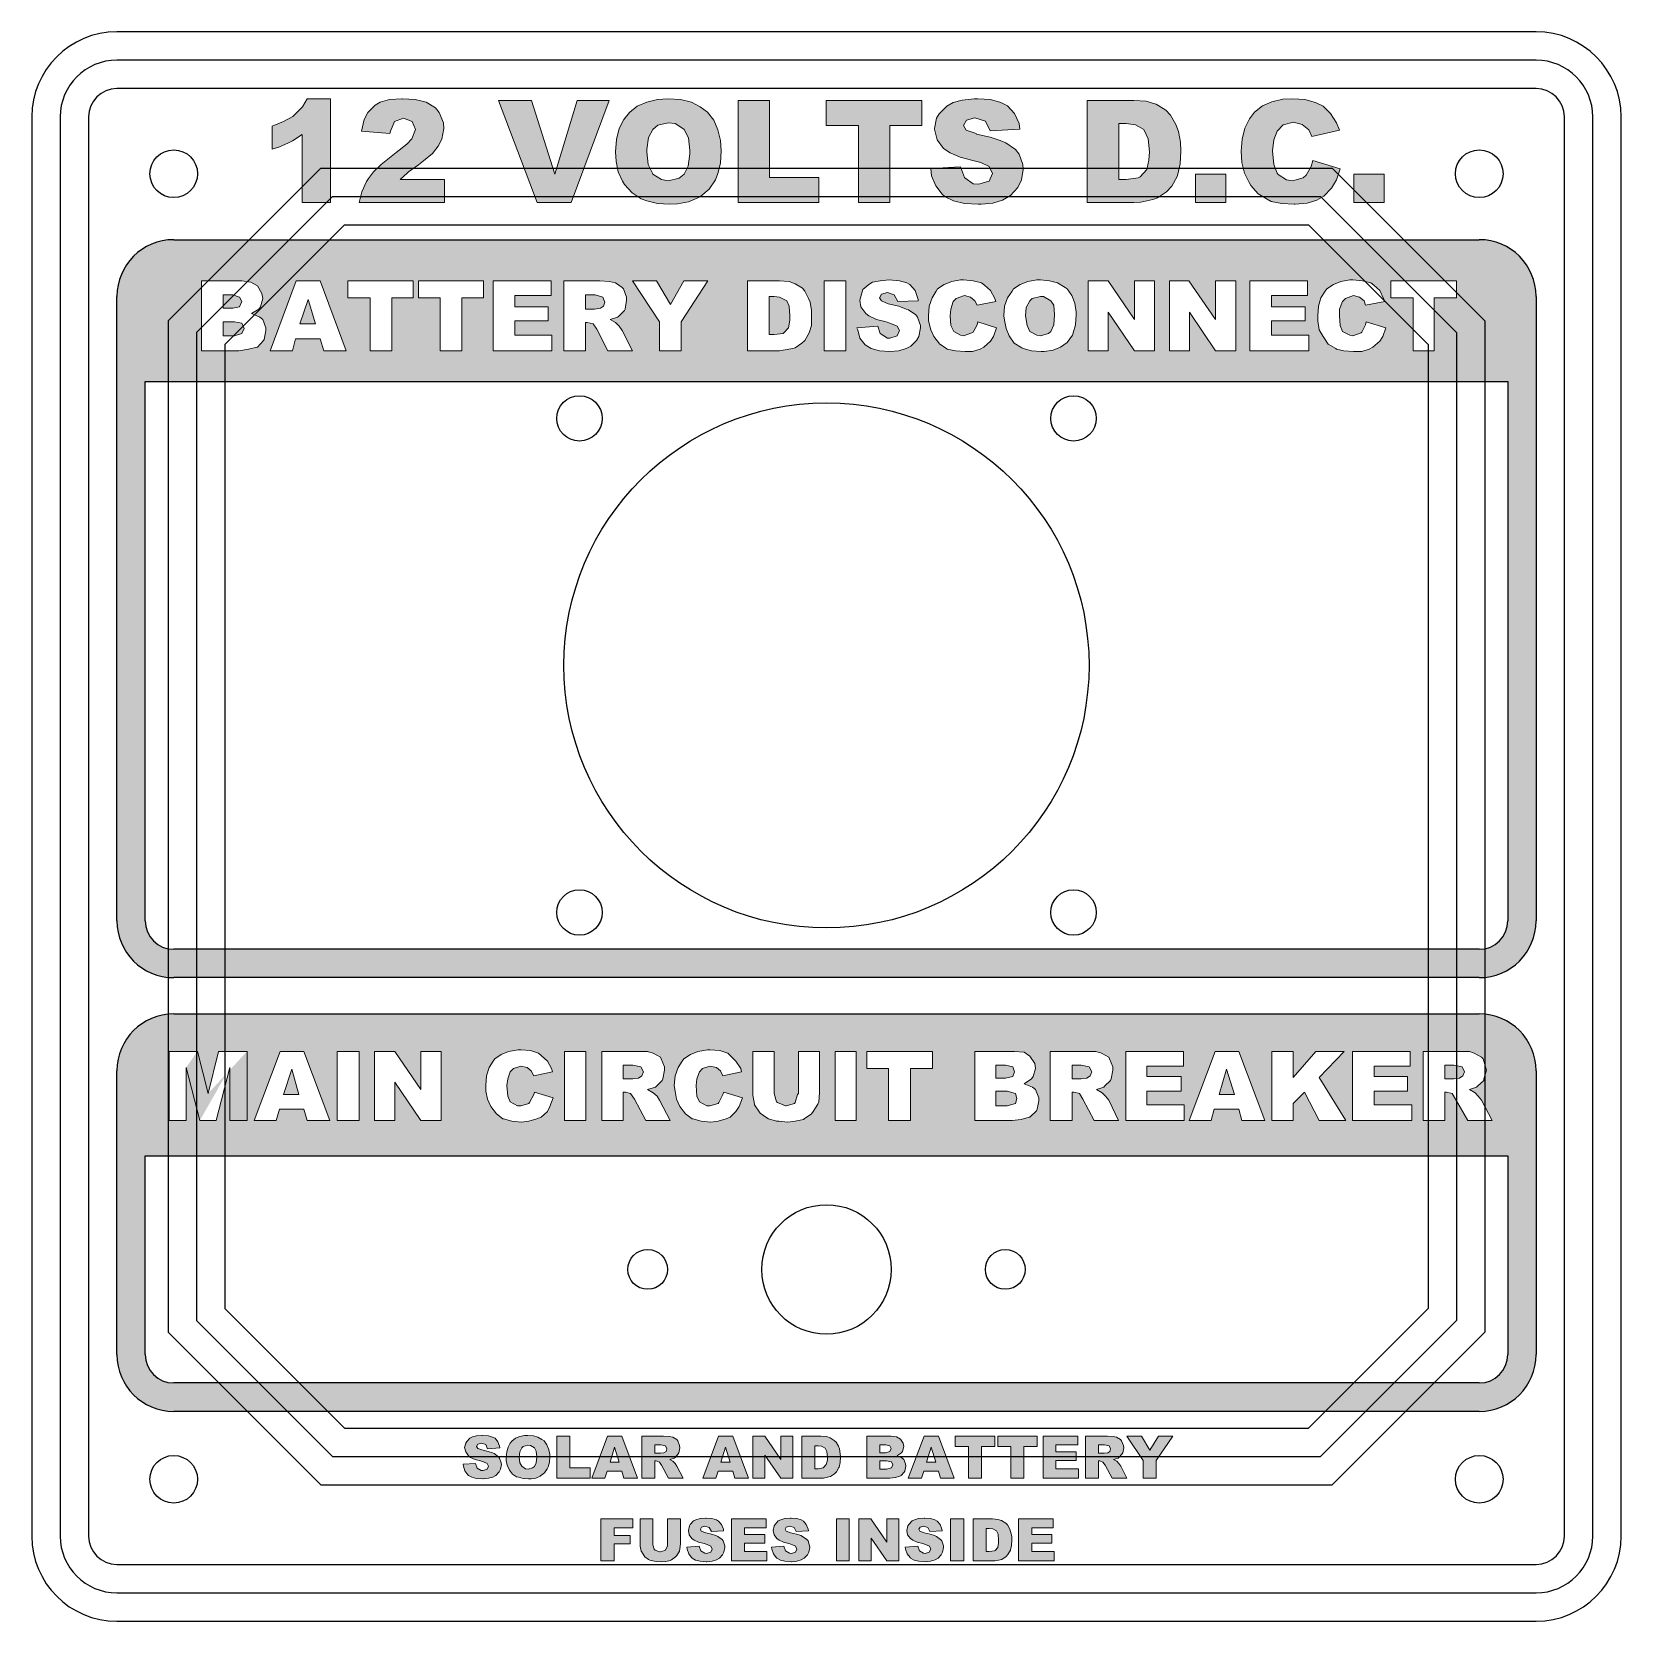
# Model space of a CAD drawing. Header units: inches. Extents: x 2382.42 to 2389.42, y 7443.56 to 7450.56.
import ezdxf

# ---------------------------------------------------------------- set-up
doc = ezdxf.new("R2010")
doc.units = ezdxf.units.IN
doc.header["$MEASUREMENT"] = 0
for name, color, linetype in [('Cut', 20, 'Continuous'), ('fill', 72, 'Continuous'), ('outline', 7, 'Continuous'), ('Score', 72, 'Continuous')]:
    doc.layers.add(name, color=color, linetype=linetype)

msp = doc.modelspace()

# ---------------------------------------------------------------- hatches: boundary and pattern name
at = {"layer": 'fill'}
h = msp.add_hatch(color=256, dxfattribs=at)
h.dxf.hatch_style = 1
h.paths.add_polyline_path([(2388.2393, 7449.808), (2388.2393, 7449.934), (2388.3726, 7449.934), (2388.3726, 7449.808)])
h.paths.add_polyline_path([(2388.0244, 7450.2617), (2387.9707, 7450.2655), (2387.9263, 7450.2636), (2387.8781, 7450.2525), (2387.8374, 7450.234), (2387.8022, 7450.2062), (2387.78, 7450.1766), (2387.7596, 7450.1358), (2387.7485, 7450.0877), (2387.743, 7450.034), (2387.7467, 7449.984), (2387.7578, 7449.9377), (2387.7781, 7449.8969), (2387.7856, 7449.884), (2387.8189, 7449.8469), (2387.8578, 7449.8228), (2387.8763, 7449.8136), (2387.9226, 7449.8043), (2387.9763, 7449.8006), (2387.9819, 7449.8006), (2388.0337, 7449.8062), (2388.0763, 7449.8191), (2388.1078, 7449.8358), (2388.1411, 7449.871), (2388.1633, 7449.908), (2388.18, 7449.9562), (2388.0596, 7449.9932), (2388.0522, 7449.9673), (2388.03, 7449.9284), (2388.017, 7449.9173), (2387.9689, 7449.9043), (2387.943, 7449.908), (2387.9059, 7449.9321), (2387.9022, 7449.9377), (2387.8874, 7449.9765), (2387.8819, 7450.0358), (2387.8874, 7450.084), (2387.9022, 7450.1229), (2387.9281, 7450.1506), (2387.9744, 7450.1617), (2388.0115, 7450.1525), (2388.0411, 7450.1284), (2388.0541, 7450.0988), (2388.1763, 7450.1266), (2388.1633, 7450.1599), (2388.1374, 7450.2006), (2388.1041, 7450.2321), (2388.0707, 7450.2488)])
h.paths.add_polyline_path([(2387.5429, 7449.808), (2387.5429, 7449.934), (2387.6763, 7449.934), (2387.6763, 7449.808)])
h.paths.add_polyline_path([(2387.3244, 7450.2543), (2387.2707, 7450.258), (2387.0651, 7450.258), (2387.0651, 7449.808), (2387.2707, 7449.808), (2387.3022, 7449.8099), (2387.3541, 7449.821), (2387.3744, 7449.8284), (2387.4152, 7449.8562), (2387.4374, 7449.8802), (2387.4615, 7449.9228), (2387.4652, 7449.934), (2387.4744, 7449.9784), (2387.4781, 7450.034), (2387.4763, 7450.0747), (2387.467, 7450.121), (2387.4559, 7450.1525), (2387.4318, 7450.1932), (2387.4115, 7450.2154), (2387.3689, 7450.2414), (2387.367, 7450.2414)])
h.paths.add_polyline_path([(2387.204, 7450.1562), (2387.2374, 7450.1562), (2387.2781, 7450.1506), (2387.3152, 7450.1303), (2387.317, 7450.1266), (2387.3337, 7450.0895), (2387.3392, 7450.0321), (2387.3374, 7449.9951), (2387.3281, 7449.9543), (2387.2985, 7449.921), (2387.2892, 7449.9173), (2387.2374, 7449.9099), (2387.204, 7449.9099)], flags=16)
h.paths.add_polyline_path([(2386.6392, 7450.2617), (2386.5836, 7450.2655), (2386.567, 7450.2655), (2386.5151, 7450.2599), (2386.4744, 7450.2488), (2386.4466, 7450.2321), (2386.4133, 7450.1988), (2386.4022, 7450.1803), (2386.3929, 7450.134), (2386.3929, 7450.1321), (2386.404, 7450.084), (2386.4318, 7450.0469), (2386.4614, 7450.0266), (2386.5059, 7450.008), (2386.5614, 7449.9932), (2386.5966, 7449.984), (2386.6336, 7449.9673), (2386.6485, 7449.9358), (2386.6336, 7449.9025), (2386.6318, 7449.9025), (2386.5874, 7449.8895), (2386.5633, 7449.8914), (2386.5262, 7449.9173), (2386.5244, 7449.9191), (2386.5077, 7449.9654), (2386.3762, 7449.958), (2386.3799, 7449.9265), (2386.3985, 7449.8821), (2386.4262, 7449.8451), (2386.4392, 7449.834), (2386.4762, 7449.8154), (2386.5244, 7449.8043), (2386.5855, 7449.8006), (2386.5985, 7449.8006), (2386.6503, 7449.8062), (2386.6929, 7449.8191), (2386.7281, 7449.8395), (2386.7596, 7449.8747), (2386.7762, 7449.908), (2386.7837, 7449.9543), (2386.7818, 7449.9765), (2386.7651, 7450.021), (2386.7503, 7450.0414), (2386.7077, 7450.071), (2386.6818, 7450.0821), (2386.6374, 7450.0969), (2386.5781, 7450.1099), (2386.5762, 7450.1117), (2386.5318, 7450.1266), (2386.5207, 7450.1469), (2386.5336, 7450.171), (2386.5707, 7450.1821), (2386.617, 7450.1673), (2386.6374, 7450.1247), (2386.7688, 7450.1321), (2386.7651, 7450.1562), (2386.7448, 7450.2006), (2386.7151, 7450.234), (2386.6855, 7450.2488)])
h.paths.add_polyline_path([(2386.3373, 7450.1469), (2386.3373, 7450.258), (2385.9151, 7450.258), (2385.9151, 7450.1469), (2386.0577, 7450.1469), (2386.0577, 7449.808), (2386.1966, 7449.808), (2386.1966, 7450.1469)])
h.paths.add_polyline_path([(2385.6669, 7449.9191), (2385.6669, 7450.258), (2385.528, 7450.258), (2385.528, 7449.808), (2385.8836, 7449.808), (2385.8836, 7449.9191)])
h.paths.add_polyline_path([(2385.2743, 7450.2617), (2385.2206, 7450.2655), (2385.1725, 7450.2617), (2385.1262, 7450.2506), (2385.0836, 7450.2321), (2385.0502, 7450.2043), (2385.0243, 7450.1747), (2385.004, 7450.134), (2384.9928, 7450.0858), (2384.9873, 7450.0321), (2384.991, 7449.9895), (2385.0002, 7449.9432), (2385.0188, 7449.9025), (2385.028, 7449.8877), (2385.0614, 7449.8506), (2385.1003, 7449.8247), (2385.1262, 7449.8154), (2385.1725, 7449.8043), (2385.2262, 7449.8006), (2385.2614, 7449.8025), (2385.3095, 7449.8117), (2385.3503, 7449.8284), (2385.3632, 7449.8358), (2385.4003, 7449.8673), (2385.428, 7449.908), (2385.4392, 7449.9358), (2385.4503, 7449.9821), (2385.454, 7450.0358), (2385.4503, 7450.0821), (2385.4392, 7450.1284), (2385.4206, 7450.171), (2385.3929, 7450.2062), (2385.3614, 7450.2303), (2385.3225, 7450.2506)])
h.paths.add_polyline_path([(2385.1743, 7450.1488), (2385.2206, 7450.1599), (2385.2503, 7450.1562), (2385.2891, 7450.1321), (2385.291, 7450.1303), (2385.3095, 7450.0932), (2385.3151, 7450.0377), (2385.3151, 7450.0228), (2385.3077, 7449.9691), (2385.291, 7449.934), (2385.2688, 7449.9154), (2385.2206, 7449.9043), (2385.191, 7449.9099), (2385.1521, 7449.934), (2385.1503, 7449.9377), (2385.1317, 7449.9765), (2385.1262, 7450.0321), (2385.1262, 7450.0414), (2385.1336, 7450.0951), (2385.1521, 7450.1303)], flags=16)
h.paths.add_polyline_path([(2384.7928, 7449.808), (2384.9595, 7450.258), (2384.8188, 7450.258), (2384.7206, 7449.934), (2384.6187, 7450.258), (2384.4724, 7450.258), (2384.6428, 7449.808)])
h.paths.add_polyline_path([(2384.1058, 7450.2617), (2384.0502, 7450.2655), (2384.0465, 7450.2655), (2383.9928, 7450.2617), (2383.9521, 7450.2506), (2383.9298, 7450.2377), (2383.8965, 7450.2043), (2383.8817, 7450.1747), (2383.8687, 7450.1229), (2383.9946, 7450.1117), (2383.9965, 7450.1229), (2384.015, 7450.1654), (2384.0539, 7450.1803), (2384.0928, 7450.1654), (2384.1076, 7450.1303), (2384.0909, 7450.0895), (2384.0687, 7450.0654), (2384.0224, 7450.0284), (2384.0002, 7450.0117), (2383.9558, 7449.9765), (2383.9224, 7449.9432), (2383.9002, 7449.9136), (2383.8909, 7449.9006), (2383.8706, 7449.8562), (2383.8595, 7449.808), (2384.2354, 7449.808), (2384.2354, 7449.9099), (2384.0391, 7449.9099), (2384.0706, 7449.9377), (2384.0761, 7449.9432), (2384.1206, 7449.9747), (2384.1428, 7449.9914), (2384.1817, 7450.0247), (2384.2076, 7450.0562), (2384.2224, 7450.0877), (2384.2317, 7450.134), (2384.2298, 7450.1599), (2384.2113, 7450.2043), (2384.1947, 7450.2247), (2384.1539, 7450.2506), (2384.1484, 7450.2525)])
h.paths.add_polyline_path([(2383.7335, 7449.808), (2383.7335, 7450.2655), (2383.6298, 7450.2655), (2383.6094, 7450.2303), (2383.5743, 7450.1951), (2383.5669, 7450.1877), (2383.5261, 7450.1654), (2383.4761, 7450.1451), (2383.4761, 7450.0432), (2383.5057, 7450.0525), (2383.5483, 7450.071), (2383.565, 7450.0803), (2383.6076, 7450.108), (2383.6076, 7449.808)])
h = msp.add_hatch(color=256, dxfattribs=at)
h.dxf.hatch_style = 1
edge = h.paths.add_edge_path()
edge.add_arc((2388.7922, 7446.6447), 0.25, 270, 360)
edge.add_line((2389.0422, 7446.6447), (2389.0422, 7449.3947))
edge.add_arc((2388.7922, 7449.3947), 0.25, 0, 90)
edge.add_line((2388.7922, 7449.6447), (2383.0422, 7449.6447))
edge.add_arc((2383.0422, 7449.3947), 0.25, 90, 180)
edge.add_line((2382.7922, 7449.3947), (2382.7922, 7446.6447))
edge.add_arc((2383.0422, 7446.6447), 0.25, 180, 270)
edge.add_line((2383.0422, 7446.3947), (2388.7922, 7446.3947))
edge = h.paths.add_edge_path(flags=16)
edge.add_arc((2388.7922, 7446.6447), 0.125, 270, 360)
edge.add_line((2388.9172, 7446.6447), (2388.9172, 7449.0197))
edge.add_line((2388.9172, 7449.0197), (2382.9172, 7449.0197))
edge.add_line((2382.9172, 7449.0197), (2382.9172, 7446.6447))
edge.add_arc((2383.0422, 7446.6447), 0.125, 180, 270)
edge.add_line((2383.0422, 7446.5197), (2388.7922, 7446.5197))
h.paths.add_polyline_path([(2388.6918, 7449.3886), (2388.6918, 7449.4641), (2388.4029, 7449.4641), (2388.4029, 7449.3886), (2388.5014, 7449.3886), (2388.5014, 7449.1554), (2388.5933, 7449.1554), (2388.5933, 7449.3886)], flags=16)
h.paths.add_polyline_path([(2388.2781, 7449.4641), (2388.2354, 7449.4674), (2388.2222, 7449.4674), (2388.1828, 7449.4609), (2388.15, 7449.4477), (2388.1204, 7449.428), (2388.1139, 7449.4182), (2388.0942, 7449.3886), (2388.0843, 7449.3525), (2388.081, 7449.3098), (2388.081, 7449.2868), (2388.0876, 7449.2474), (2388.104, 7449.2178), (2388.127, 7449.185), (2388.1598, 7449.1653), (2388.1631, 7449.162), (2388.196, 7449.1554), (2388.2387, 7449.1522), (2388.2748, 7449.1522), (2388.3076, 7449.162), (2388.324, 7449.1719), (2388.3536, 7449.1981), (2388.3667, 7449.2178), (2388.3799, 7449.2572), (2388.2945, 7449.2835), (2388.2912, 7449.2704), (2388.2748, 7449.2375), (2388.2715, 7449.2343), (2388.2354, 7449.2211), (2388.2222, 7449.2244), (2388.1894, 7449.2408), (2388.1795, 7449.2671), (2388.1763, 7449.3098), (2388.1763, 7449.3393), (2388.1894, 7449.3722), (2388.2025, 7449.3853), (2388.2387, 7449.3985), (2388.2649, 7449.3919), (2388.2846, 7449.3755), (2388.2912, 7449.3558), (2388.3766, 7449.3722), (2388.37, 7449.3853), (2388.3536, 7449.4214), (2388.3273, 7449.4444), (2388.3142, 7449.4543)], flags=16)
h.paths.add_polyline_path([(2388.035, 7449.3985), (2388.035, 7449.4641), (2387.7822, 7449.4641), (2387.7822, 7449.1554), (2388.0416, 7449.1554), (2388.0416, 7449.2244), (2387.8774, 7449.2244), (2387.8774, 7449.2868), (2388.0252, 7449.2868), (2388.0252, 7449.3492), (2387.8774, 7449.3492), (2387.8774, 7449.3985)], flags=16)
h.paths.add_polyline_path([(2387.7198, 7449.1554), (2387.7198, 7449.4641), (2387.6311, 7449.4641), (2387.6311, 7449.2934), (2387.5129, 7449.4641), (2387.4275, 7449.4641), (2387.4275, 7449.1554), (2387.5162, 7449.1554), (2387.5162, 7449.3262), (2387.6311, 7449.1554)], flags=16)
h.paths.add_polyline_path([(2387.3618, 7449.1554), (2387.3618, 7449.4641), (2387.2732, 7449.4641), (2387.2732, 7449.2934), (2387.1582, 7449.4641), (2387.0695, 7449.4641), (2387.0695, 7449.1554), (2387.1582, 7449.1554), (2387.1582, 7449.3262), (2387.2732, 7449.1554)], flags=16)
h.paths.add_polyline_path([(2386.8988, 7449.4641), (2386.8594, 7449.4674), (2386.843, 7449.4674), (2386.8035, 7449.4609), (2386.7707, 7449.4477), (2386.7411, 7449.428), (2386.7346, 7449.4182), (2386.7149, 7449.3886), (2386.7017, 7449.3525), (2386.6985, 7449.3098), (2386.7017, 7449.2901), (2386.7083, 7449.254), (2386.7214, 7449.2211), (2386.7444, 7449.1883), (2386.7773, 7449.1686), (2386.7838, 7449.1653), (2386.82, 7449.1554), (2386.8627, 7449.1522), (2386.8758, 7449.1522), (2386.9152, 7449.1587), (2386.948, 7449.1719), (2386.9776, 7449.1916), (2387.0006, 7449.2244), (2387.0039, 7449.2343), (2387.0137, 7449.2704), (2387.017, 7449.3131), (2387.017, 7449.3262), (2387.0104, 7449.3656), (2386.9973, 7449.3985), (2386.9776, 7449.428), (2386.9677, 7449.4346), (2386.9349, 7449.4543)], flags=16)
h.paths.add_polyline_path([(2386.8232, 7449.3853), (2386.8594, 7449.3952), (2386.8725, 7449.3952), (2386.9053, 7449.3755), (2386.9185, 7449.3558), (2386.9218, 7449.3131), (2386.9185, 7449.2704), (2386.9053, 7449.2408), (2386.8955, 7449.231), (2386.8594, 7449.2211), (2386.843, 7449.2244), (2386.8134, 7449.2408), (2386.8003, 7449.2671), (2386.7937, 7449.3098), (2386.797, 7449.3459), (2386.8134, 7449.3755)], flags=0)
h.paths.add_polyline_path([(2386.5638, 7449.4641), (2386.5211, 7449.4674), (2386.508, 7449.4674), (2386.4686, 7449.4609), (2386.4357, 7449.4477), (2386.4062, 7449.428), (2386.3996, 7449.4182), (2386.3832, 7449.3886), (2386.3701, 7449.3525), (2386.3668, 7449.3098), (2386.3668, 7449.2868), (2386.3766, 7449.2474), (2386.3898, 7449.2178), (2386.416, 7449.185), (2386.4456, 7449.1653), (2386.4489, 7449.162), (2386.485, 7449.1554), (2386.5277, 7449.1522), (2386.5605, 7449.1522), (2386.5934, 7449.162), (2386.6098, 7449.1719), (2386.6393, 7449.1981), (2386.6525, 7449.2178), (2386.6656, 7449.2572), (2386.5835, 7449.2835), (2386.5802, 7449.2704), (2386.5638, 7449.2375), (2386.5572, 7449.2343), (2386.5211, 7449.2211), (2386.508, 7449.2244), (2386.4784, 7449.2408), (2386.4653, 7449.2671), (2386.462, 7449.3098), (2386.4653, 7449.3393), (2386.4751, 7449.3722), (2386.4883, 7449.3853), (2386.5244, 7449.3985), (2386.5507, 7449.3919), (2386.5704, 7449.3755), (2386.5802, 7449.3558), (2386.6623, 7449.3722), (2386.659, 7449.3853), (2386.6393, 7449.4214), (2386.6131, 7449.4444), (2386.5999, 7449.4543)], flags=16)
h.paths.add_polyline_path([(2386.2387, 7449.4641), (2386.1927, 7449.4674), (2386.1533, 7449.4641), (2386.1205, 7449.4576), (2386.104, 7449.4477), (2386.0778, 7449.4247), (2386.0745, 7449.4149), (2386.0646, 7449.3788), (2386.0679, 7449.3492), (2386.0909, 7449.3196), (2386.104, 7449.3098), (2386.1369, 7449.2934), (2386.1796, 7449.2835), (2386.196, 7449.277), (2386.2288, 7449.2638), (2386.2387, 7449.2441), (2386.2288, 7449.2211), (2386.196, 7449.2113), (2386.1861, 7449.2113), (2386.1533, 7449.231), (2386.1435, 7449.2638), (2386.0515, 7449.2572), (2386.0548, 7449.2474), (2386.0646, 7449.2113), (2386.0876, 7449.1817), (2386.1139, 7449.1653), (2386.15, 7449.1554), (2386.196, 7449.1522), (2386.2354, 7449.1554), (2386.2682, 7449.1653), (2386.288, 7449.1751), (2386.3142, 7449.2014), (2386.3241, 7449.2178), (2386.3306, 7449.2572), (2386.3306, 7449.2671), (2386.3175, 7449.3032), (2386.3109, 7449.3131), (2386.2781, 7449.3361), (2386.2682, 7449.3393), (2386.2354, 7449.3525), (2386.1894, 7449.3623), (2386.1599, 7449.3755), (2386.15, 7449.3886), (2386.1599, 7449.405), (2386.1861, 7449.4116), (2386.2157, 7449.4017), (2386.2321, 7449.3722), (2386.3208, 7449.3755), (2386.3208, 7449.382), (2386.3077, 7449.4214), (2386.2847, 7449.4477), (2386.2715, 7449.4543)], flags=16)
h.paths.add_polyline_path([(2385.907, 7449.1554), (2385.907, 7449.4641), (2386.0022, 7449.4641), (2386.0022, 7449.1554)], flags=16)
h.paths.add_polyline_path([(2385.7527, 7449.4609), (2385.71, 7449.4641), (2385.5688, 7449.4641), (2385.5688, 7449.1554), (2385.71, 7449.1554), (2385.7264, 7449.1587), (2385.7691, 7449.1653), (2385.7789, 7449.1686), (2385.8085, 7449.1883), (2385.8216, 7449.2014), (2385.8413, 7449.2343), (2385.8512, 7449.2671), (2385.8512, 7449.3098), (2385.8512, 7449.3328), (2385.8446, 7449.3689), (2385.838, 7449.3853), (2385.8216, 7449.4182), (2385.8118, 7449.4313), (2385.7789, 7449.451)], flags=16)
h.paths.add_polyline_path([(2385.664, 7449.3952), (2385.687, 7449.3952), (2385.71, 7449.3919), (2385.7428, 7449.3755), (2385.7527, 7449.3525), (2385.7559, 7449.3098), (2385.7559, 7449.2901), (2385.7494, 7449.2572), (2385.7297, 7449.2343), (2385.7264, 7449.231), (2385.687, 7449.2277), (2385.664, 7449.2277)], flags=0)
h.paths.add_polyline_path([(2385.2765, 7449.2835), (2385.3947, 7449.4641), (2385.2896, 7449.4641), (2385.2305, 7449.3591), (2385.1681, 7449.4641), (2385.063, 7449.4641), (2385.1812, 7449.2835), (2385.1812, 7449.1554), (2385.2765, 7449.1554)], flags=16)
h.paths.add_polyline_path([(2384.9612, 7449.4609), (2384.9185, 7449.4641), (2384.7609, 7449.4641), (2384.7609, 7449.1554), (2384.8561, 7449.1554), (2384.8561, 7449.2802), (2384.8627, 7449.2802), (2384.889, 7449.2737), (2384.9054, 7449.2507), (2384.9546, 7449.1554), (2385.063, 7449.1554), (2385.017, 7449.2441), (2385.0039, 7449.2638), (2384.9875, 7449.2802), (2384.9645, 7449.2934), (2384.9973, 7449.3032), (2385.0006, 7449.3065), (2385.0269, 7449.3328), (2385.0302, 7449.3393), (2385.0367, 7449.3788), (2385.0367, 7449.3919), (2385.0236, 7449.428), (2385.017, 7449.4346), (2384.9875, 7449.4543)], flags=16)
h.paths.add_polyline_path([(2384.8561, 7449.4017), (2384.8988, 7449.4017), (2384.9317, 7449.3919), (2384.9415, 7449.3689), (2384.9349, 7449.3525), (2384.9218, 7449.3426), (2384.8955, 7449.3393), (2384.8561, 7449.3393)], flags=0)
h.paths.add_polyline_path([(2384.7051, 7449.3985), (2384.7051, 7449.4641), (2384.4489, 7449.4641), (2384.4489, 7449.1554), (2384.7083, 7449.1554), (2384.7083, 7449.2244), (2384.5441, 7449.2244), (2384.5441, 7449.2868), (2384.6919, 7449.2868), (2384.6919, 7449.3492), (2384.5441, 7449.3492), (2384.5441, 7449.3985)], flags=16)
h.paths.add_polyline_path([(2384.4062, 7449.3886), (2384.4062, 7449.4641), (2384.1205, 7449.4641), (2384.1205, 7449.3886), (2384.2157, 7449.3886), (2384.2157, 7449.1554), (2384.311, 7449.1554), (2384.311, 7449.3886)], flags=16)
h.paths.add_polyline_path([(2384.0975, 7449.3886), (2384.0975, 7449.4641), (2383.8085, 7449.4641), (2383.8085, 7449.3886), (2383.907, 7449.3886), (2383.907, 7449.1554), (2384.0023, 7449.1554), (2384.0023, 7449.3886)], flags=16)
h.paths.add_polyline_path([(2383.802, 7449.1554), (2383.687, 7449.4641), (2383.5819, 7449.4641), (2383.467, 7449.1554), (2383.5655, 7449.1554), (2383.5786, 7449.208), (2383.687, 7449.208), (2383.7034, 7449.1554)], flags=16)
h.paths.add_polyline_path([(2383.6673, 7449.2737), (2383.5984, 7449.2737), (2383.6345, 7449.382)], flags=0)
h.paths.add_polyline_path([(2383.3816, 7449.4576), (2383.3422, 7449.4641), (2383.1649, 7449.4641), (2383.1649, 7449.1554), (2383.3291, 7449.1554), (2383.3718, 7449.162), (2383.4079, 7449.1719), (2383.4112, 7449.1719), (2383.4374, 7449.2014), (2383.4407, 7449.2047), (2383.4473, 7449.2441), (2383.4473, 7449.2572), (2383.4341, 7449.2934), (2383.421, 7449.3032), (2383.3849, 7449.3196), (2383.4177, 7449.3393), (2383.4243, 7449.3492), (2383.4341, 7449.3853), (2383.4309, 7449.4083), (2383.4112, 7449.4412)], flags=16)
h.paths.add_polyline_path([(2383.2601, 7449.4017), (2383.3028, 7449.4017), (2383.3323, 7449.3919), (2383.3422, 7449.3722), (2383.3323, 7449.3492), (2383.3028, 7449.3426), (2383.2601, 7449.3426)], flags=0)
h.paths.add_polyline_path([(2383.2601, 7449.2835), (2383.3094, 7449.2835), (2383.3422, 7449.277), (2383.352, 7449.254), (2383.3422, 7449.231), (2383.3094, 7449.2211), (2383.2601, 7449.2211)], flags=0)
h = msp.add_hatch(color=256, dxfattribs=at)
h.dxf.hatch_style = 1
h.paths.add_polyline_path([(2383.2601, 7449.2835), (2383.3094, 7449.2835), (2383.3422, 7449.277), (2383.352, 7449.254), (2383.3422, 7449.231), (2383.3094, 7449.2211), (2383.2601, 7449.2211)])
h.paths.add_polyline_path([(2383.2601, 7449.4017), (2383.3028, 7449.4017), (2383.3323, 7449.3919), (2383.3422, 7449.3722), (2383.3323, 7449.3492), (2383.3028, 7449.3426), (2383.2601, 7449.3426)])
h.paths.add_polyline_path([(2383.6673, 7449.2737), (2383.5984, 7449.2737), (2383.6345, 7449.382)])
h.paths.add_polyline_path([(2384.8561, 7449.4017), (2384.8988, 7449.4017), (2384.9317, 7449.3919), (2384.9415, 7449.3689), (2384.9349, 7449.3525), (2384.9218, 7449.3426), (2384.8955, 7449.3393), (2384.8561, 7449.3393)])
h.paths.add_polyline_path([(2385.664, 7449.3952), (2385.687, 7449.3952), (2385.71, 7449.3919), (2385.7428, 7449.3755), (2385.7527, 7449.3525), (2385.7559, 7449.3098), (2385.7559, 7449.2901), (2385.7494, 7449.2572), (2385.7297, 7449.2343), (2385.7264, 7449.231), (2385.687, 7449.2277), (2385.664, 7449.2277)])
h.paths.add_polyline_path([(2386.8232, 7449.3853), (2386.8594, 7449.3952), (2386.8725, 7449.3952), (2386.9053, 7449.3755), (2386.9185, 7449.3558), (2386.9218, 7449.3131), (2386.9185, 7449.2704), (2386.9053, 7449.2408), (2386.8955, 7449.231), (2386.8594, 7449.2211), (2386.843, 7449.2244), (2386.8134, 7449.2408), (2386.8003, 7449.2671), (2386.7937, 7449.3098), (2386.797, 7449.3459), (2386.8134, 7449.3755)])
h = msp.add_hatch(color=256, dxfattribs=at)
h.dxf.hatch_style = 1
edge = h.paths.add_edge_path(flags=16)
edge.add_line((2388.9172, 7445.6096), (2388.9172, 7444.7346))
edge.add_arc((2388.7922, 7444.7346), 0.125, -90, 0, ccw=False)
edge.add_line((2388.7922, 7444.6096), (2383.0422, 7444.6096))
edge.add_arc((2383.0422, 7444.7346), 0.125, 180, 270, ccw=False)
edge.add_line((2382.9172, 7444.7346), (2382.9172, 7445.6096))
edge.add_line((2382.9172, 7445.6096), (2388.9172, 7445.6096))
edge = h.paths.add_edge_path()
edge.add_arc((2388.7922, 7444.7346), 0.25, 270, 360)
edge.add_line((2389.0422, 7444.7346), (2389.0422, 7445.9846))
edge.add_arc((2388.7922, 7445.9846), 0.25, 0, 90)
edge.add_line((2388.7922, 7446.2346), (2383.0422, 7446.2346))
edge.add_arc((2383.0422, 7445.9846), 0.25, 90, 180)
edge.add_line((2382.7922, 7445.9846), (2382.7922, 7444.7346))
edge.add_arc((2383.0422, 7444.7346), 0.25, 180, 270)
edge.add_line((2383.0422, 7444.4846), (2388.7922, 7444.4846))
h.paths.add_polyline_path([(2388.3299, 7446.0055), (2388.4873, 7446.0055), (2388.4873, 7446.0699), (2388.2333, 7446.0699), (2388.2333, 7445.7659), (2388.4944, 7445.7659), (2388.4944, 7445.8338), (2388.3299, 7445.8338), (2388.3299, 7445.8946), (2388.4765, 7445.8946), (2388.4765, 7445.959), (2388.3299, 7445.959)], flags=16)
h.paths.add_polyline_path([(2388.0866, 7445.9554), (2388.1975, 7446.0699), (2388.0723, 7446.0699), (2387.9722, 7445.9554), (2387.9722, 7446.0699), (2387.8792, 7446.0699), (2387.8792, 7445.7659), (2387.9722, 7445.7659), (2387.9722, 7445.841), (2388.0223, 7445.891), (2388.0866, 7445.7659), (2388.2047, 7445.7659)], flags=16)
h.paths.add_polyline_path([(2387.847, 7445.7659), (2387.7325, 7446.0699), (2387.6288, 7446.0699), (2387.5143, 7445.7659), (2387.6109, 7445.7659), (2387.6252, 7445.8159), (2387.7325, 7445.8159), (2387.7468, 7445.7659)], flags=16)
h.paths.add_polyline_path([(2387.7146, 7445.8803), (2387.6467, 7445.8803), (2387.6789, 7445.9912)], flags=0)
h.paths.add_polyline_path([(2387.4893, 7446.0055), (2387.4893, 7446.0699), (2387.2353, 7446.0699), (2387.2353, 7445.7659), (2387.4929, 7445.7659), (2387.4929, 7445.8338), (2387.3283, 7445.8338), (2387.3283, 7445.8946), (2387.4786, 7445.8946), (2387.4786, 7445.959), (2387.3283, 7445.959), (2387.3283, 7446.0055)], flags=16)
h.paths.add_polyline_path([(2387.103, 7446.0699), (2387.0601, 7446.0699), (2386.9027, 7446.0699), (2386.9027, 7445.7659), (2386.9993, 7445.7659), (2386.9993, 7445.891), (2387.0064, 7445.891), (2387.0314, 7445.8839), (2387.0458, 7445.8589), (2387.0958, 7445.7659), (2387.2031, 7445.7659), (2387.1602, 7445.8553), (2387.1459, 7445.8732), (2387.1316, 7445.8875), (2387.1066, 7445.9018), (2387.1388, 7445.9125), (2387.1423, 7445.9161), (2387.1674, 7445.9411), (2387.1709, 7445.9483), (2387.1781, 7445.9876), (2387.1781, 7446.0019), (2387.1638, 7446.0377), (2387.1602, 7446.0449), (2387.128, 7446.0627)], flags=16)
h.paths.add_polyline_path([(2386.9993, 7446.0091), (2387.0386, 7446.0091), (2387.0744, 7446.0019), (2387.0851, 7445.9805), (2387.0779, 7445.9626), (2387.0636, 7445.9519), (2387.0386, 7445.9483), (2386.9993, 7445.9483)], flags=0)
h.paths.add_polyline_path([(2386.7882, 7446.0663), (2386.7453, 7446.0699), (2386.57, 7446.0699), (2386.57, 7445.7659), (2386.731, 7445.7659), (2386.7346, 7445.7659), (2386.7739, 7445.7694), (2386.8097, 7445.7802), (2386.8133, 7445.7802), (2386.8419, 7445.8088), (2386.8454, 7445.8159), (2386.8526, 7445.8517), (2386.8526, 7445.866), (2386.8383, 7445.9018), (2386.824, 7445.9125), (2386.7882, 7445.9268), (2386.8204, 7445.9483), (2386.8276, 7445.959), (2386.8383, 7445.9948), (2386.8347, 7446.0162), (2386.8133, 7446.0484)], flags=16)
h.paths.add_polyline_path([(2386.663, 7446.0091), (2386.7059, 7446.0091), (2386.7381, 7446.0019), (2386.7453, 7445.9805), (2386.7381, 7445.959), (2386.7059, 7445.9519), (2386.663, 7445.9519)], flags=0)
h.paths.add_polyline_path([(2386.663, 7445.8946), (2386.7131, 7445.8946), (2386.7489, 7445.8839), (2386.756, 7445.8624), (2386.7489, 7445.841), (2386.7131, 7445.8302), (2386.663, 7445.8302)], flags=0)
h.paths.add_polyline_path([(2386.384, 7445.9948), (2386.384, 7446.0699), (2386.0943, 7446.0699), (2386.0943, 7445.9948), (2386.1909, 7445.9948), (2386.1909, 7445.7659), (2386.2874, 7445.7659), (2386.2874, 7445.9948)], flags=16)
h.paths.add_polyline_path([(2385.9548, 7445.7659), (2385.9548, 7446.0699), (2386.0478, 7446.0699), (2386.0478, 7445.7659)], flags=16)
h.paths.add_polyline_path([(2385.6865, 7445.8839), (2385.6865, 7446.0699), (2385.5935, 7446.0699), (2385.5935, 7445.8875), (2385.5935, 7445.8767), (2385.6007, 7445.8374), (2385.6007, 7445.8338), (2385.6221, 7445.8016), (2385.6257, 7445.798), (2385.6543, 7445.7766), (2385.6615, 7445.773), (2385.6972, 7445.7623), (2385.708, 7445.7623), (2385.7473, 7445.7587), (2385.7795, 7445.7623), (2385.8153, 7445.7694), (2385.8189, 7445.773), (2385.8511, 7445.7945), (2385.8582, 7445.8052), (2385.8797, 7445.8374), (2385.8832, 7445.8481), (2385.8868, 7445.8875), (2385.8868, 7446.0699), (2385.7938, 7446.0699), (2385.7938, 7445.8839), (2385.7902, 7445.8803), (2385.7795, 7445.8445), (2385.7759, 7445.841), (2385.7402, 7445.8302), (2385.7366, 7445.8302), (2385.7008, 7445.8445), (2385.6972, 7445.8481)], flags=16)
h.paths.add_polyline_path([(2385.4469, 7446.0735), (2385.4039, 7446.077), (2385.3932, 7446.077), (2385.3503, 7446.0699), (2385.3181, 7446.0556), (2385.2895, 7446.0377), (2385.2823, 7446.027), (2385.2644, 7445.9984), (2385.2501, 7445.9626), (2385.2466, 7445.9197), (2385.2501, 7445.8946), (2385.2573, 7445.8589), (2385.2716, 7445.8267), (2385.2966, 7445.7945), (2385.3252, 7445.773), (2385.3288, 7445.773), (2385.3646, 7445.7623), (2385.4075, 7445.7587), (2385.4397, 7445.7623), (2385.4755, 7445.773), (2385.4934, 7445.7802), (2385.5184, 7445.8052), (2385.5327, 7445.8267), (2385.547, 7445.866), (2385.4647, 7445.891), (2385.4612, 7445.8803), (2385.4433, 7445.8445), (2385.4397, 7445.841), (2385.4039, 7445.8302), (2385.3896, 7445.8302), (2385.3574, 7445.8481), (2385.3467, 7445.8732), (2385.3431, 7445.9197), (2385.3467, 7445.9483), (2385.3574, 7445.9805), (2385.3717, 7445.9948), (2385.4039, 7446.0055), (2385.4326, 7445.9984), (2385.4504, 7445.984), (2385.4612, 7445.9626), (2385.5434, 7445.9805), (2385.5399, 7445.9948), (2385.5184, 7446.027), (2385.4934, 7446.052), (2385.4826, 7446.0627)], flags=16)
h.paths.add_polyline_path([(2385.1285, 7446.0699), (2385.0856, 7446.0699), (2384.9282, 7446.0699), (2384.9282, 7445.7659), (2385.0212, 7445.7659), (2385.0212, 7445.891), (2385.0319, 7445.891), (2385.0534, 7445.8839), (2385.0713, 7445.8589), (2385.1214, 7445.7659), (2385.2287, 7445.7659), (2385.1822, 7445.8553), (2385.1714, 7445.8732), (2385.1536, 7445.8875), (2385.1285, 7445.9018), (2385.1643, 7445.9125), (2385.1679, 7445.9161), (2385.1929, 7445.9411), (2385.1965, 7445.9483), (2385.2036, 7445.9876), (2385.2036, 7446.0019), (2385.1893, 7446.0377), (2385.1857, 7446.0449), (2385.1536, 7446.0627)], flags=16)
h.paths.add_polyline_path([(2385.0212, 7446.0091), (2385.0641, 7446.0091), (2385.0999, 7446.0019), (2385.1106, 7445.9805), (2385.1035, 7445.9626), (2385.0892, 7445.9519), (2385.0641, 7445.9483), (2385.0212, 7445.9483)], flags=0)
h.paths.add_polyline_path([(2384.7637, 7445.7659), (2384.7637, 7446.0699), (2384.8567, 7446.0699), (2384.8567, 7445.7659)], flags=16)
h.paths.add_polyline_path([(2384.456, 7446.0377), (2384.4489, 7446.027), (2384.431, 7445.9984), (2384.4203, 7445.9626), (2384.4167, 7445.9197), (2384.4167, 7445.8946), (2384.4239, 7445.8589), (2384.4382, 7445.8267), (2384.4632, 7445.7945), (2384.4918, 7445.773), (2384.4954, 7445.773), (2384.5312, 7445.7623), (2384.5741, 7445.7587), (2384.6063, 7445.7623), (2384.642, 7445.773), (2384.6599, 7445.7802), (2384.6885, 7445.8052), (2384.6993, 7445.8267), (2384.7136, 7445.866), (2384.6313, 7445.891), (2384.6277, 7445.8803), (2384.6099, 7445.8445), (2384.6063, 7445.841), (2384.5705, 7445.8302), (2384.5562, 7445.8302), (2384.524, 7445.8481), (2384.5133, 7445.8732), (2384.5097, 7445.9197), (2384.5133, 7445.9483), (2384.524, 7445.9805), (2384.5383, 7445.9948), (2384.5705, 7446.0055), (2384.5991, 7445.9984), (2384.617, 7445.984), (2384.6277, 7445.9626), (2384.71, 7445.9805), (2384.7064, 7445.9948), (2384.6885, 7446.027), (2384.6599, 7446.052), (2384.6492, 7446.0627), (2384.6134, 7446.0735), (2384.5705, 7446.077), (2384.5598, 7446.077), (2384.5169, 7446.0699), (2384.4847, 7446.0556)], flags=16)
h.paths.add_polyline_path([(2384.22, 7445.7659), (2384.22, 7446.0699), (2384.1305, 7446.0699), (2384.1305, 7445.9018), (2384.0161, 7446.0699), (2383.9267, 7446.0699), (2383.9267, 7445.7659), (2384.0161, 7445.7659), (2384.0161, 7445.934), (2384.1305, 7445.7659)], flags=16)
h.paths.add_polyline_path([(2383.7621, 7445.7659), (2383.7621, 7446.0699), (2383.8587, 7446.0699), (2383.8587, 7445.7659)], flags=16)
h.paths.add_polyline_path([(2383.7299, 7445.7659), (2383.6155, 7446.0699), (2383.5117, 7446.0699), (2383.3973, 7445.7659), (2383.4938, 7445.7659), (2383.5082, 7445.8159), (2383.6155, 7445.8159), (2383.6298, 7445.7659)], flags=16)
h.paths.add_polyline_path([(2383.3651, 7445.7659), (2383.3651, 7446.0699), (2383.2399, 7446.0699), (2383.1934, 7445.8839), (2383.1469, 7446.0699), (2383.0217, 7446.0699), (2383.0217, 7445.7659), (2383.0968, 7445.7659), (2383.0968, 7445.9984), (2383.1576, 7445.7659), (2383.2292, 7445.7659), (2383.29, 7445.9984), (2383.29, 7445.7659)], flags=16)
h.paths.add_polyline_path([(2383.594, 7445.8803), (2383.526, 7445.8803), (2383.5618, 7445.9912)], flags=0)
h.paths.add_polyline_path([(2388.7412, 7445.7659), (2388.8485, 7445.7659), (2388.802, 7445.8553), (2388.7877, 7445.8732), (2388.7734, 7445.8875), (2388.7484, 7445.9018), (2388.7806, 7445.9125), (2388.7841, 7445.9161), (2388.8128, 7445.9411), (2388.8128, 7445.9483), (2388.8235, 7445.9876), (2388.8199, 7446.0019), (2388.8092, 7446.0377), (2388.802, 7446.0449), (2388.7698, 7446.0627), (2388.7484, 7446.0699), (2388.7019, 7446.0699), (2388.5445, 7446.0699), (2388.5445, 7445.7659), (2388.6411, 7445.7659), (2388.6411, 7445.891), (2388.6482, 7445.891), (2388.6733, 7445.8839), (2388.6876, 7445.8589)], flags=16)
h.paths.add_polyline_path([(2388.6411, 7446.0091), (2388.6804, 7446.0091), (2388.7162, 7446.0019), (2388.7269, 7445.9805), (2388.7198, 7445.9626), (2388.7055, 7445.9519), (2388.6804, 7445.9483), (2388.6411, 7445.9483)], flags=0)
edge = h.paths.add_edge_path(flags=16)
edge.add_line((2383.3651, 7445.7659), (2383.3651, 7446.0699))
edge.add_line((2383.29, 7445.7659), (2383.3651, 7445.7659))
edge.add_line((2383.29, 7445.9984), (2383.29, 7445.7659))
edge.add_line((2383.1934, 7445.8839), (2383.1469, 7446.0699))
edge.add_line((2383.0968, 7445.9984), (2383.1576, 7445.7659))
h = msp.add_hatch(color=256, dxfattribs=at)
h.dxf.hatch_style = 1
h.paths.add_polyline_path([(2383.594, 7445.8803), (2383.526, 7445.8803), (2383.5618, 7445.9912)])
h.paths.add_polyline_path([(2385.0212, 7446.0091), (2385.0641, 7446.0091), (2385.0999, 7446.0019), (2385.1106, 7445.9805), (2385.1035, 7445.9626), (2385.0892, 7445.9519), (2385.0641, 7445.9483), (2385.0212, 7445.9483)])
h.paths.add_polyline_path([(2386.663, 7445.8946), (2386.7131, 7445.8946), (2386.7489, 7445.8839), (2386.756, 7445.8624), (2386.7489, 7445.841), (2386.7131, 7445.8302), (2386.663, 7445.8302)])
h.paths.add_polyline_path([(2386.663, 7446.0091), (2386.7059, 7446.0091), (2386.7381, 7446.0019), (2386.7453, 7445.9805), (2386.7381, 7445.959), (2386.7059, 7445.9519), (2386.663, 7445.9519)])
h.paths.add_polyline_path([(2386.9993, 7446.0091), (2387.0386, 7446.0091), (2387.0744, 7446.0019), (2387.0851, 7445.9805), (2387.0779, 7445.9626), (2387.0636, 7445.9519), (2387.0386, 7445.9483), (2386.9993, 7445.9483)])
h.paths.add_polyline_path([(2387.7146, 7445.8803), (2387.6467, 7445.8803), (2387.6789, 7445.9912)])
h.paths.add_polyline_path([(2388.6411, 7446.0091), (2388.6804, 7446.0091), (2388.7162, 7446.0019), (2388.7269, 7445.9805), (2388.7198, 7445.9626), (2388.7055, 7445.9519), (2388.6804, 7445.9483), (2388.6411, 7445.9483)])
h = msp.add_hatch(color=256, dxfattribs=at)
h.dxf.hatch_style = 1
h.paths.add_polyline_path([(2384.9238, 7444.0112), (2384.9238, 7443.8256), (2384.9814, 7443.8256), (2384.9814, 7443.9008), (2385.053, 7443.9008), (2385.053, 7443.9384), (2384.9814, 7443.9384), (2384.9814, 7443.9713), (2385.0648, 7443.9713), (2385.0648, 7444.0112)])
h.paths.add_polyline_path([(2386.9161, 7443.9713), (2386.9161, 7444.0112), (2386.7634, 7444.0112), (2386.7634, 7443.8256), (2386.9197, 7443.8256), (2386.9197, 7443.8679), (2386.821, 7443.8679), (2386.821, 7443.9043), (2386.9091, 7443.9043), (2386.9091, 7443.9419), (2386.821, 7443.9419), (2386.821, 7443.9713)])
h.paths.add_polyline_path([(2386.6718, 7444.0089), (2386.6483, 7444.0112), (2386.5625, 7444.0112), (2386.5625, 7443.8256), (2386.6483, 7443.8256), (2386.6589, 7443.8256), (2386.6824, 7443.8303), (2386.6894, 7443.8327), (2386.7082, 7443.8456), (2386.7153, 7443.8538), (2386.727, 7443.8726), (2386.727, 7443.875), (2386.7317, 7443.8938), (2386.7329, 7443.9184), (2386.7329, 7443.9337), (2386.7282, 7443.9549), (2386.7247, 7443.9654), (2386.7141, 7443.9842), (2386.707, 7443.9924), (2386.6882, 7444.0042)])
h.paths.add_polyline_path([(2386.6201, 7443.9689), (2386.6342, 7443.9689), (2386.6495, 7443.9666), (2386.6659, 7443.9584), (2386.673, 7443.9431), (2386.6753, 7443.9173), (2386.6753, 7443.9043), (2386.6718, 7443.8855), (2386.66, 7443.8714), (2386.6565, 7443.8703), (2386.6342, 7443.8679), (2386.6201, 7443.8679)], flags=16)
h.paths.add_polyline_path([(2386.4639, 7443.8256), (2386.4639, 7444.0112), (2386.5214, 7444.0112), (2386.5214, 7443.8256)])
h.paths.add_polyline_path([(2386.3746, 7444.0124), (2386.3499, 7444.0136), (2386.3476, 7444.0136), (2386.3229, 7444.0124), (2386.3053, 7444.0065), (2386.2947, 7444.0018), (2386.2794, 7443.9866), (2386.2759, 7443.9807), (2386.2712, 7443.9596), (2386.2747, 7443.9408), (2386.2877, 7443.9243), (2386.2971, 7443.9173), (2386.3159, 7443.909), (2386.3417, 7443.902), (2386.3535, 7443.8985), (2386.3711, 7443.8902), (2386.3769, 7443.8773), (2386.3699, 7443.8644), (2386.3511, 7443.8585), (2386.3441, 7443.8597), (2386.3264, 7443.8703), (2386.3194, 7443.8902), (2386.2642, 7443.8867), (2386.2653, 7443.8773), (2386.2724, 7443.8574), (2386.2853, 7443.8409), (2386.2877, 7443.8386), (2386.3029, 7443.8292), (2386.3241, 7443.8245), (2386.3511, 7443.8221), (2386.3523, 7443.8221), (2386.3758, 7443.8245), (2386.3957, 7443.8303), (2386.4087, 7443.8374), (2386.4228, 7443.8527), (2386.4286, 7443.8644), (2386.4322, 7443.8855), (2386.4322, 7443.8926), (2386.4251, 7443.9137), (2386.4192, 7443.9208), (2386.4016, 7443.9337), (2386.3934, 7443.9372), (2386.3734, 7443.9443), (2386.3476, 7443.9502), (2386.3288, 7443.9572), (2386.3241, 7443.9654), (2386.33, 7443.9748), (2386.3441, 7443.9795), (2386.364, 7443.9736), (2386.3722, 7443.956), (2386.4263, 7443.9584), (2386.4251, 7443.9654), (2386.4181, 7443.9866), (2386.404, 7444.0007), (2386.3946, 7444.0065)])
h.paths.add_polyline_path([(2386.236, 7443.8256), (2386.236, 7444.0112), (2386.1831, 7444.0112), (2386.1831, 7443.9079), (2386.1126, 7444.0112), (2386.0598, 7444.0112), (2386.0598, 7443.8256), (2386.1138, 7443.8256), (2386.1138, 7443.9267), (2386.1831, 7443.8256)])
h.paths.add_polyline_path([(2385.9611, 7443.8256), (2385.9611, 7444.0112), (2386.0175, 7444.0112), (2386.0175, 7443.8256)])
h.paths.add_polyline_path([(2385.7861, 7444.0124), (2385.7614, 7444.0136), (2385.7579, 7444.0136), (2385.7344, 7444.0124), (2385.7156, 7444.0065), (2385.705, 7444.0018), (2385.6909, 7443.9866), (2385.6874, 7443.9807), (2385.6827, 7443.9596), (2385.6862, 7443.9408), (2385.698, 7443.9243), (2385.7085, 7443.9173), (2385.7273, 7443.909), (2385.752, 7443.902), (2385.7649, 7443.8985), (2385.7814, 7443.8902), (2385.7872, 7443.8773), (2385.7814, 7443.8644), (2385.7626, 7443.8585), (2385.7543, 7443.8597), (2385.7367, 7443.8703), (2385.7297, 7443.8902), (2385.6756, 7443.8867), (2385.6768, 7443.8773), (2385.6839, 7443.8574), (2385.6956, 7443.8409), (2385.6991, 7443.8386), (2385.7144, 7443.8292), (2385.7344, 7443.8245), (2385.7614, 7443.8221), (2385.7637, 7443.8221), (2385.7872, 7443.8245), (2385.806, 7443.8303), (2385.819, 7443.8374), (2385.8331, 7443.8527), (2385.8389, 7443.8644), (2385.8436, 7443.8855), (2385.8425, 7443.8926), (2385.8366, 7443.9137), (2385.8307, 7443.9208), (2385.8119, 7443.9337), (2385.8037, 7443.9372), (2385.7849, 7443.9443), (2385.759, 7443.9502), (2385.7391, 7443.9572), (2385.7356, 7443.9654), (2385.7403, 7443.9748), (2385.7555, 7443.9795), (2385.7743, 7443.9736), (2385.7837, 7443.956), (2385.8378, 7443.9584), (2385.8366, 7443.9654), (2385.8284, 7443.9866), (2385.8154, 7444.0007), (2385.806, 7444.0065)])
h.paths.add_polyline_path([(2385.6521, 7443.9713), (2385.6521, 7444.0112), (2385.4983, 7444.0112), (2385.4983, 7443.8256), (2385.6545, 7443.8256), (2385.6545, 7443.8679), (2385.5558, 7443.8679), (2385.5558, 7443.9043), (2385.6451, 7443.9043), (2385.6451, 7443.9419), (2385.5558, 7443.9419), (2385.5558, 7443.9713)])
h.paths.add_polyline_path([(2385.4125, 7444.0124), (2385.3878, 7444.0136), (2385.3843, 7444.0136), (2385.3608, 7444.0124), (2385.342, 7444.0065), (2385.3315, 7444.0018), (2385.3174, 7443.9866), (2385.3138, 7443.9807), (2385.3091, 7443.9596), (2385.3127, 7443.9408), (2385.3244, 7443.9243), (2385.335, 7443.9173), (2385.3538, 7443.909), (2385.3784, 7443.902), (2385.3914, 7443.8985), (2385.4078, 7443.8902), (2385.4137, 7443.8773), (2385.4078, 7443.8644), (2385.389, 7443.8585), (2385.3808, 7443.8597), (2385.3632, 7443.8703), (2385.3561, 7443.8902), (2385.3021, 7443.8867), (2385.3033, 7443.8773), (2385.3103, 7443.8574), (2385.3221, 7443.8409), (2385.3256, 7443.8386), (2385.3409, 7443.8292), (2385.3608, 7443.8245), (2385.3878, 7443.8221), (2385.3902, 7443.8221), (2385.4137, 7443.8245), (2385.4325, 7443.8303), (2385.4454, 7443.8374), (2385.4595, 7443.8527), (2385.4654, 7443.8644), (2385.4701, 7443.8855), (2385.4689, 7443.8926), (2385.4618, 7443.9137), (2385.4571, 7443.9208), (2385.4384, 7443.9337), (2385.4301, 7443.9372), (2385.4113, 7443.9443), (2385.3855, 7443.9502), (2385.3655, 7443.9572), (2385.362, 7443.9654), (2385.3667, 7443.9748), (2385.382, 7443.9795), (2385.4008, 7443.9736), (2385.4102, 7443.956), (2385.463, 7443.9584), (2385.463, 7443.9654), (2385.4548, 7443.9866), (2385.4419, 7444.0007), (2385.4325, 7444.0065)])
h.paths.add_polyline_path([(2385.1529, 7443.8973), (2385.1529, 7444.0112), (2385.0965, 7444.0112), (2385.0965, 7443.9008), (2385.0965, 7443.8914), (2385.1012, 7443.8691), (2385.1024, 7443.8667), (2385.1141, 7443.848), (2385.1165, 7443.8444), (2385.1329, 7443.8315), (2385.1388, 7443.8292), (2385.1599, 7443.8245), (2385.1682, 7443.8233), (2385.1893, 7443.8221), (2385.2093, 7443.8233), (2385.2293, 7443.828), (2385.2351, 7443.8303), (2385.2527, 7443.8433), (2385.2586, 7443.8503), (2385.2692, 7443.8691), (2385.2715, 7443.8785), (2385.2739, 7443.9008), (2385.2739, 7444.0112), (2385.2163, 7444.0112), (2385.2163, 7443.8973), (2385.2163, 7443.8926), (2385.2081, 7443.8738), (2385.2058, 7443.8714), (2385.1846, 7443.8656), (2385.1811, 7443.8656), (2385.1623, 7443.8738), (2385.1588, 7443.8773)])
h.paths.add_polyline_path([(2387.312, 7444.2685), (2387.312, 7444.191), (2387.3696, 7444.191), (2387.3696, 7444.2685), (2387.4424, 7444.3754), (2387.379, 7444.3754), (2387.3414, 7444.3131), (2387.3038, 7444.3754), (2387.2404, 7444.3754)])
h.paths.add_polyline_path([(2387.1793, 7444.3742), (2387.1546, 7444.3754), (2387.0583, 7444.3754), (2387.0583, 7444.191), (2387.1158, 7444.191), (2387.1158, 7444.2661), (2387.1217, 7444.2661), (2387.1346, 7444.2614), (2387.1452, 7444.2474), (2387.1757, 7444.191), (2387.2404, 7444.191), (2387.2133, 7444.2438), (2387.2051, 7444.2556), (2387.1957, 7444.265), (2387.1816, 7444.272), (2387.2016, 7444.2791), (2387.2051, 7444.2814), (2387.2192, 7444.2979), (2387.2216, 7444.3026), (2387.2263, 7444.3237), (2387.2251, 7444.3343), (2387.2169, 7444.3543), (2387.2122, 7444.3601), (2387.1945, 7444.3707)])
h.paths.add_polyline_path([(2387.1158, 7444.3378), (2387.1417, 7444.3378), (2387.1628, 7444.3331), (2387.1687, 7444.3202), (2387.1652, 7444.3084), (2387.1558, 7444.3026), (2387.1405, 7444.3002), (2387.1158, 7444.3002)], flags=16)
h.paths.add_polyline_path([(2387.0242, 7444.3366), (2387.0242, 7444.3754), (2386.8715, 7444.3754), (2386.8715, 7444.191), (2387.0266, 7444.191), (2387.0266, 7444.2321), (2386.9279, 7444.2321), (2386.9279, 7444.2685), (2387.0172, 7444.2685), (2387.0172, 7444.3061), (2386.9279, 7444.3061), (2386.9279, 7444.3366)])
h.paths.add_polyline_path([(2386.8457, 7444.3296), (2386.8457, 7444.3754), (2386.6718, 7444.3754), (2386.6718, 7444.3296), (2386.7294, 7444.3296), (2386.7294, 7444.191), (2386.7869, 7444.191), (2386.7869, 7444.3296)])
h.paths.add_polyline_path([(2386.6589, 7444.3296), (2386.6589, 7444.3754), (2386.4838, 7444.3754), (2386.4838, 7444.3296), (2386.5426, 7444.3296), (2386.5426, 7444.191), (2386.6001, 7444.191), (2386.6001, 7444.3296)])
h.paths.add_polyline_path([(2386.4791, 7444.191), (2386.4098, 7444.3754), (2386.3476, 7444.3754), (2386.2771, 7444.191), (2386.3358, 7444.191), (2386.3452, 7444.2215), (2386.4098, 7444.2215), (2386.4192, 7444.191)])
h.paths.add_polyline_path([(2386.3981, 7444.2614), (2386.357, 7444.2614), (2386.3781, 7444.3272)], flags=16)
h.paths.add_polyline_path([(2386.2254, 7444.373), (2386.2019, 7444.3754), (2386.095, 7444.3754), (2386.095, 7444.191), (2386.1937, 7444.191), (2386.196, 7444.191), (2386.2195, 7444.1933), (2386.2207, 7444.1933), (2386.2407, 7444.1992), (2386.2454, 7444.2015), (2386.2595, 7444.2168), (2386.2618, 7444.2215), (2386.2665, 7444.2427), (2386.2653, 7444.2532), (2386.2571, 7444.272), (2386.2489, 7444.2802), (2386.2278, 7444.2885), (2386.2301, 7444.2896), (2386.2477, 7444.3014), (2386.2524, 7444.3084), (2386.2571, 7444.3296), (2386.2548, 7444.3449), (2386.243, 7444.3625)])
h.paths.add_polyline_path([(2386.1526, 7444.3378), (2386.1784, 7444.3378), (2386.196, 7444.3331), (2386.2019, 7444.3214), (2386.196, 7444.3073), (2386.1772, 7444.3026), (2386.1526, 7444.3026)], flags=16)
h.paths.add_polyline_path([(2386.1526, 7444.2673), (2386.1819, 7444.2673), (2386.2031, 7444.2626), (2386.209, 7444.2497), (2386.2031, 7444.2356), (2386.1819, 7444.2297), (2386.1526, 7444.2297)], flags=16)
h.paths.add_polyline_path([(2385.9176, 7444.3742), (2385.893, 7444.3754), (2385.8084, 7444.3754), (2385.8084, 7444.191), (2385.893, 7444.191), (2385.9047, 7444.191), (2385.927, 7444.1957), (2385.9353, 7444.198), (2385.9529, 7444.2098), (2385.9611, 7444.218), (2385.9717, 7444.238), (2385.9728, 7444.2391), (2385.9775, 7444.2591), (2385.9787, 7444.2838), (2385.9775, 7444.2979), (2385.974, 7444.319), (2385.9705, 7444.3308), (2385.9599, 7444.3496), (2385.9517, 7444.3566), (2385.9341, 7444.3683)])
h.paths.add_polyline_path([(2385.8659, 7444.3331), (2385.88, 7444.3331), (2385.8953, 7444.3319), (2385.9118, 7444.3225), (2385.9188, 7444.3073), (2385.9212, 7444.2826), (2385.9212, 7444.2697), (2385.9165, 7444.2509), (2385.9047, 7444.2368), (2385.9024, 7444.2356), (2385.88, 7444.2321), (2385.8659, 7444.2321)], flags=16)
h.paths.add_polyline_path([(2385.7696, 7444.191), (2385.7696, 7444.3754), (2385.7156, 7444.3754), (2385.7156, 7444.2732), (2385.6463, 7444.3754), (2385.5922, 7444.3754), (2385.5922, 7444.191), (2385.6463, 7444.191), (2385.6463, 7444.292), (2385.7156, 7444.191)])
h.paths.add_polyline_path([(2385.5734, 7444.191), (2385.5041, 7444.3754), (2385.4419, 7444.3754), (2385.3726, 7444.191), (2385.4301, 7444.191), (2385.4395, 7444.2215), (2385.5041, 7444.2215), (2385.5135, 7444.191)])
h.paths.add_polyline_path([(2385.4924, 7444.2614), (2385.4524, 7444.2614), (2385.4724, 7444.3272)], flags=16)
h.paths.add_polyline_path([(2385.2246, 7444.3742), (2385.1999, 7444.3754), (2385.1036, 7444.3754), (2385.1036, 7444.191), (2385.1611, 7444.191), (2385.1611, 7444.2661), (2385.167, 7444.2661), (2385.1811, 7444.2614), (2385.1905, 7444.2474), (2385.221, 7444.191), (2385.2856, 7444.191), (2385.2586, 7444.2438), (2385.2504, 7444.2556), (2385.241, 7444.265), (2385.2269, 7444.272), (2385.2469, 7444.2791), (2385.2504, 7444.2814), (2385.2645, 7444.2979), (2385.2668, 7444.3026), (2385.2715, 7444.3237), (2385.2704, 7444.3343), (2385.2621, 7444.3543), (2385.2574, 7444.3601), (2385.2398, 7444.3707)])
h.paths.add_polyline_path([(2385.1611, 7444.3378), (2385.187, 7444.3378), (2385.2081, 7444.3331), (2385.214, 7444.3202), (2385.2105, 7444.3084), (2385.2011, 7444.3026), (2385.1858, 7444.3002), (2385.1611, 7444.3002)], flags=16)
h.paths.add_polyline_path([(2385.0848, 7444.191), (2385.0155, 7444.3754), (2384.9532, 7444.3754), (2384.8839, 7444.191), (2384.9415, 7444.191), (2384.9508, 7444.2215), (2385.0155, 7444.2215), (2385.0249, 7444.191)])
h.paths.add_polyline_path([(2385.0037, 7444.2614), (2384.9638, 7444.2614), (2384.9837, 7444.3272)], flags=16)
h.paths.add_polyline_path([(2384.7864, 7444.2356), (2384.7864, 7444.3754), (2384.73, 7444.3754), (2384.73, 7444.191), (2384.8757, 7444.191), (2384.8757, 7444.2356)])
h.paths.add_polyline_path([(2384.6266, 7444.3766), (2384.602, 7444.3789), (2384.5879, 7444.3777), (2384.5667, 7444.3742), (2384.5479, 7444.366), (2384.5315, 7444.3531), (2384.5244, 7444.3449), (2384.515, 7444.3272), (2384.5092, 7444.3061), (2384.5068, 7444.2826), (2384.5068, 7444.2685), (2384.5115, 7444.2474), (2384.5197, 7444.2286), (2384.5209, 7444.2262), (2384.535, 7444.2086), (2384.5526, 7444.1968), (2384.5608, 7444.1945), (2384.5808, 7444.1886), (2384.6043, 7444.1874), (2384.6161, 7444.1874), (2384.6372, 7444.191), (2384.656, 7444.1992), (2384.6583, 7444.2004), (2384.6748, 7444.2133), (2384.6877, 7444.2309), (2384.6912, 7444.2403), (2384.6971, 7444.2603), (2384.6983, 7444.2849), (2384.6983, 7444.2979), (2384.6936, 7444.319), (2384.6854, 7444.3378), (2384.6736, 7444.3543), (2384.6642, 7444.3613), (2384.6466, 7444.3707)])
h.paths.add_polyline_path([(2384.582, 7444.3296), (2384.602, 7444.3355), (2384.6137, 7444.3343), (2384.6313, 7444.3237), (2384.6384, 7444.3096), (2384.6419, 7444.2849), (2384.6419, 7444.2826), (2384.6384, 7444.2579), (2384.6313, 7444.2415), (2384.6231, 7444.2356), (2384.6031, 7444.2297), (2384.5914, 7444.2309), (2384.5749, 7444.2427), (2384.5667, 7444.2579), (2384.5644, 7444.2826), (2384.5667, 7444.3061), (2384.5749, 7444.3237)], flags=16)
h.paths.add_polyline_path([(2384.4281, 7444.3766), (2384.4023, 7444.3789), (2384.3999, 7444.3789), (2384.3752, 7444.3766), (2384.3576, 7444.3719), (2384.347, 7444.366), (2384.333, 7444.3519), (2384.3294, 7444.3449), (2384.3236, 7444.3249), (2384.3283, 7444.3061), (2384.34, 7444.2885), (2384.3494, 7444.2814), (2384.3694, 7444.2732), (2384.394, 7444.2661), (2384.407, 7444.2626), (2384.4234, 7444.2556), (2384.4293, 7444.2427), (2384.4234, 7444.2297), (2384.4046, 7444.2239), (2384.3964, 7444.2239), (2384.3788, 7444.2344), (2384.3717, 7444.2556), (2384.3177, 7444.2521), (2384.3189, 7444.2427), (2384.3247, 7444.2227), (2384.3377, 7444.2051), (2384.34, 7444.2027), (2384.3553, 7444.1945), (2384.3764, 7444.1886), (2384.4034, 7444.1874), (2384.4058, 7444.1874), (2384.4281, 7444.1898), (2384.4481, 7444.1945), (2384.461, 7444.2027), (2384.4751, 7444.218), (2384.481, 7444.2297), (2384.4857, 7444.2509), (2384.4845, 7444.2579), (2384.4774, 7444.2779), (2384.4727, 7444.2849), (2384.4539, 7444.299), (2384.4457, 7444.3026), (2384.4269, 7444.3084), (2384.3999, 7444.3155), (2384.3811, 7444.3214), (2384.3764, 7444.3296), (2384.3823, 7444.3402), (2384.3976, 7444.3449), (2384.4164, 7444.339), (2384.4246, 7444.3202), (2384.4786, 7444.3237), (2384.4774, 7444.3308), (2384.4704, 7444.3507), (2384.4575, 7444.366), (2384.4469, 7444.3707)])

# ---------------------------------------------------------------- linework, layer by layer
at = {"layer": 'Cut'}
for centre, radius in [((2384.8292, 7448.8577), 0.1), ((2385.9172, 7447.7697), 1.1562), ((2387.0052, 7448.8577), 0.1), ((2384.8292, 7446.6817), 0.1), ((2387.0052, 7446.6817), 0.1), ((2385.9172, 7445.1096), 0.285), ((2385.1297, 7445.1096), 0.0875), ((2386.7047, 7445.1096), 0.0875)]:
    msp.add_circle(centre, radius, dxfattribs=at)
at = {"layer": 'outline'}
for p, q in [((2389.0422, 7450.5603), (2382.7922, 7450.5603)), ((2389.0422, 7450.4353), (2382.7922, 7450.4353)), ((2389.0422, 7450.3103), (2382.7922, 7450.3103)), ((2382.4172, 7450.1853), (2382.4172, 7443.9353)), ((2382.5422, 7450.1853), (2382.5422, 7443.9353)), ((2382.6672, 7450.1853), (2382.6672, 7443.9353)), ((2389.1672, 7443.9353), (2389.1672, 7450.1853)), ((2389.2922, 7443.9353), (2389.2922, 7450.1853)), ((2389.4172, 7443.9353), (2389.4172, 7450.1853)), ((2383.6905, 7449.9603), (2383.0172, 7449.2871)), ((2383.6905, 7449.9603), (2388.144, 7449.9603)), ((2388.144, 7449.9603), (2388.8172, 7449.2871)), ((2383.7422, 7449.8353), (2383.1422, 7449.2353)), ((2383.7422, 7449.8353), (2388.0922, 7449.8353)), ((2388.0922, 7449.8353), (2388.6922, 7449.2353)), ((2383.794, 7449.7103), (2383.2672, 7449.1836)), ((2383.794, 7449.7103), (2388.0405, 7449.7103)), ((2388.0405, 7449.7103), (2388.5672, 7449.1836)), ((2383.0172, 7449.2871), (2383.0172, 7444.8336)), ((2388.8172, 7449.2871), (2388.8172, 7444.8336)), ((2383.1422, 7449.2353), (2383.1422, 7444.8853)), ((2388.6922, 7449.2353), (2388.6922, 7444.8853)), ((2383.2672, 7449.1836), (2383.2672, 7444.9371)), ((2388.5672, 7449.1836), (2388.5672, 7444.9371)), ((2383.794, 7444.4103), (2383.2672, 7444.9371)), ((2388.0405, 7444.4103), (2388.5672, 7444.9371)), ((2383.7422, 7444.2853), (2383.1422, 7444.8853)), ((2388.0922, 7444.2853), (2388.6922, 7444.8853)), ((2383.6905, 7444.1603), (2383.0172, 7444.8336)), ((2388.144, 7444.1603), (2388.8172, 7444.8336)), ((2383.794, 7444.4103), (2388.0405, 7444.4103)), ((2383.7422, 7444.2853), (2388.0922, 7444.2853)), ((2383.6905, 7444.1603), (2388.144, 7444.1603)), ((2382.7922, 7443.8103), (2389.0422, 7443.8103)), ((2382.7922, 7443.6853), (2389.0422, 7443.6853)), ((2382.7922, 7443.5603), (2389.0422, 7443.5603))]:
    msp.add_line(p, q, dxfattribs=at)
for centre in [(2383.0422, 7449.9353), (2388.7922, 7449.9353), (2383.0422, 7444.1853), (2388.7922, 7444.1853)]:
    msp.add_circle(centre, 0.105, dxfattribs=at)
for centre, radius, start, end in [((2382.7922, 7450.1853), 0.375, 90, 180), ((2389.0422, 7450.1853), 0.375, 0, 90), ((2382.7922, 7450.1853), 0.25, 90, 180), ((2389.0422, 7450.1853), 0.25, 0, 90), ((2382.7922, 7450.1853), 0.125, 90, 180), ((2389.0422, 7450.1853), 0.125, 0, 90), ((2382.7922, 7443.9353), 0.375, 180, 270), ((2382.7922, 7443.9353), 0.25, 180, 270), ((2382.7922, 7443.9353), 0.125, 180, 270), ((2389.0422, 7443.9353), 0.25, 270, 0), ((2389.0422, 7443.9353), 0.125, 270, 0), ((2389.0422, 7443.9353), 0.375, 270, 0)]:
    msp.add_arc(centre, radius, start, end, dxfattribs=at)
at = {"layer": 'Score', "lineweight": 0}
for p, q in [((2383.6298, 7450.2655), (2383.6094, 7450.2303)), ((2383.7335, 7450.2655), (2383.6298, 7450.2655)), ((2383.7335, 7449.808), (2383.7335, 7450.2655)), ((2383.9521, 7450.2506), (2383.9298, 7450.2377)), ((2383.9928, 7450.2617), (2383.9521, 7450.2506)), ((2384.0465, 7450.2655), (2383.9928, 7450.2617)), ((2384.0502, 7450.2655), (2384.0465, 7450.2655)), ((2384.1058, 7450.2617), (2384.0502, 7450.2655)), ((2384.1484, 7450.2525), (2384.1058, 7450.2617)), ((2384.1539, 7450.2506), (2384.1484, 7450.2525)), ((2384.1947, 7450.2247), (2384.1539, 7450.2506)), ((2384.6187, 7450.258), (2384.4724, 7450.258)), ((2384.4724, 7450.258), (2384.6428, 7449.808)), ((2384.7206, 7449.934), (2384.6187, 7450.258)), ((2384.8188, 7450.258), (2384.7206, 7449.934)), ((2384.7928, 7449.808), (2384.9595, 7450.258)), ((2384.9595, 7450.258), (2384.8188, 7450.258)), ((2385.1262, 7450.2506), (2385.0836, 7450.2321)), ((2385.1725, 7450.2617), (2385.1262, 7450.2506)), ((2385.2206, 7450.2655), (2385.1725, 7450.2617)), ((2385.2743, 7450.2617), (2385.2206, 7450.2655)), ((2385.3225, 7450.2506), (2385.2743, 7450.2617)), ((2385.3614, 7450.2303), (2385.3225, 7450.2506)), ((2385.6669, 7450.258), (2385.528, 7450.258)), ((2385.528, 7450.258), (2385.528, 7449.808)), ((2385.6669, 7449.9191), (2385.6669, 7450.258)), ((2386.3373, 7450.258), (2385.9151, 7450.258)), ((2385.9151, 7450.258), (2385.9151, 7450.1469)), ((2386.3373, 7450.1469), (2386.3373, 7450.258)), ((2386.4744, 7450.2488), (2386.4466, 7450.2321)), ((2386.5151, 7450.2599), (2386.4744, 7450.2488)), ((2386.567, 7450.2655), (2386.5151, 7450.2599)), ((2386.5836, 7450.2655), (2386.567, 7450.2655)), ((2386.6392, 7450.2617), (2386.5836, 7450.2655)), ((2386.6855, 7450.2488), (2386.6392, 7450.2617)), ((2386.7151, 7450.234), (2386.6855, 7450.2488)), ((2387.2707, 7450.258), (2387.0651, 7450.258)), ((2387.0651, 7450.258), (2387.0651, 7449.808)), ((2387.3244, 7450.2543), (2387.2707, 7450.258)), ((2387.367, 7450.2414), (2387.3244, 7450.2543)), ((2387.3689, 7450.2414), (2387.367, 7450.2414)), ((2387.4115, 7450.2154), (2387.3689, 7450.2414)), ((2387.8781, 7450.2525), (2387.8374, 7450.234)), ((2387.9263, 7450.2636), (2387.8781, 7450.2525)), ((2387.9707, 7450.2655), (2387.9263, 7450.2636)), ((2388.0244, 7450.2617), (2387.9707, 7450.2655)), ((2388.0707, 7450.2488), (2388.0244, 7450.2617)), ((2388.1041, 7450.2321), (2388.0707, 7450.2488)), ((2383.5669, 7450.1877), (2383.5261, 7450.1654)), ((2383.5743, 7450.1951), (2383.5669, 7450.1877)), ((2383.6094, 7450.2303), (2383.5743, 7450.1951)), ((2383.8817, 7450.1747), (2383.8687, 7450.1229)), ((2383.8965, 7450.2043), (2383.8817, 7450.1747)), ((2383.9298, 7450.2377), (2383.8965, 7450.2043)), ((2384.015, 7450.1654), (2384.0539, 7450.1803)), ((2384.0539, 7450.1803), (2384.0928, 7450.1654)), ((2384.2113, 7450.2043), (2384.1947, 7450.2247)), ((2384.2298, 7450.1599), (2384.2113, 7450.2043)), ((2385.0243, 7450.1747), (2385.004, 7450.134)), ((2385.0502, 7450.2043), (2385.0243, 7450.1747)), ((2385.0836, 7450.2321), (2385.0502, 7450.2043)), ((2385.3929, 7450.2062), (2385.3614, 7450.2303)), ((2385.4206, 7450.171), (2385.3929, 7450.2062)), ((2385.4392, 7450.1284), (2385.4206, 7450.171)), ((2386.4022, 7450.1803), (2386.3929, 7450.134)), ((2386.4133, 7450.1988), (2386.4022, 7450.1803)), ((2386.4466, 7450.2321), (2386.4133, 7450.1988)), ((2386.5207, 7450.1469), (2386.5336, 7450.171)), ((2386.5336, 7450.171), (2386.5707, 7450.1821)), ((2386.5707, 7450.1821), (2386.5707, 7450.1821)), ((2386.5707, 7450.1821), (2386.617, 7450.1673)), ((2386.7448, 7450.2006), (2386.7151, 7450.234)), ((2386.7651, 7450.1562), (2386.7448, 7450.2006)), ((2387.4318, 7450.1932), (2387.4115, 7450.2154)), ((2387.4559, 7450.1525), (2387.4318, 7450.1932)), ((2387.78, 7450.1766), (2387.7596, 7450.1358)), ((2387.8022, 7450.2062), (2387.78, 7450.1766)), ((2387.8374, 7450.234), (2387.8022, 7450.2062)), ((2388.1374, 7450.2006), (2388.1041, 7450.2321)), ((2388.1633, 7450.1599), (2388.1374, 7450.2006)), ((2383.5261, 7450.1654), (2383.4761, 7450.1451)), ((2383.4761, 7450.1451), (2383.4761, 7450.0432)), ((2383.565, 7450.0803), (2383.6076, 7450.108)), ((2383.6076, 7450.108), (2383.6076, 7449.808)), ((2383.8687, 7450.1229), (2383.9946, 7450.1117)), ((2383.9946, 7450.1117), (2383.9965, 7450.1229)), ((2383.9965, 7450.1229), (2384.015, 7450.1654)), ((2384.1076, 7450.1303), (2384.0909, 7450.0895)), ((2384.0928, 7450.1654), (2384.1076, 7450.1303)), ((2384.2224, 7450.0877), (2384.2317, 7450.134)), ((2384.2317, 7450.134), (2384.2298, 7450.1599)), ((2385.004, 7450.134), (2384.9928, 7450.0858)), ((2385.1336, 7450.0951), (2385.1521, 7450.1303)), ((2385.1521, 7450.1303), (2385.1743, 7450.1488)), ((2385.1743, 7450.1488), (2385.2206, 7450.1599)), ((2385.2206, 7450.1599), (2385.2503, 7450.1562)), ((2385.2503, 7450.1562), (2385.2891, 7450.1321)), ((2385.2891, 7450.1321), (2385.291, 7450.1303)), ((2385.291, 7450.1303), (2385.3095, 7450.0932)), ((2385.4503, 7450.0821), (2385.4392, 7450.1284)), ((2385.9151, 7450.1469), (2386.0577, 7450.1469)), ((2386.0577, 7450.1469), (2386.0577, 7449.808)), ((2386.1966, 7449.808), (2386.1966, 7450.1469)), ((2386.1966, 7450.1469), (2386.3373, 7450.1469)), ((2386.3929, 7450.134), (2386.3929, 7450.1321)), ((2386.3929, 7450.1321), (2386.404, 7450.084)), ((2386.5318, 7450.1266), (2386.5207, 7450.1469)), ((2386.5762, 7450.1117), (2386.5318, 7450.1266)), ((2386.5781, 7450.1099), (2386.5762, 7450.1117)), ((2386.6374, 7450.0969), (2386.5781, 7450.1099)), ((2386.617, 7450.1673), (2386.617, 7450.1673)), ((2386.617, 7450.1673), (2386.6374, 7450.1247)), ((2386.6374, 7450.1247), (2386.7688, 7450.1321)), ((2386.7688, 7450.1321), (2386.7651, 7450.1562)), ((2387.204, 7449.9099), (2387.204, 7450.1562)), ((2387.204, 7450.1562), (2387.2374, 7450.1562)), ((2387.2374, 7450.1562), (2387.2781, 7450.1506)), ((2387.2781, 7450.1506), (2387.3152, 7450.1303)), ((2387.3152, 7450.1303), (2387.317, 7450.1266)), ((2387.317, 7450.1266), (2387.3337, 7450.0895)), ((2387.467, 7450.121), (2387.4559, 7450.1525)), ((2387.4763, 7450.0747), (2387.467, 7450.121)), ((2387.7596, 7450.1358), (2387.7485, 7450.0877)), ((2387.8874, 7450.084), (2387.9022, 7450.1229)), ((2387.9022, 7450.1229), (2387.9281, 7450.1506)), ((2387.9281, 7450.1506), (2387.9744, 7450.1617)), ((2387.9744, 7450.1617), (2388.0115, 7450.1525)), ((2388.0115, 7450.1525), (2388.0411, 7450.1284)), ((2388.0411, 7450.1284), (2388.0541, 7450.0988)), ((2388.0541, 7450.0988), (2388.1763, 7450.1266)), ((2388.1763, 7450.1266), (2388.1633, 7450.1599)), ((2383.4761, 7450.0432), (2383.5057, 7450.0525)), ((2383.5057, 7450.0525), (2383.5483, 7450.071)), ((2383.5483, 7450.071), (2383.565, 7450.0803)), ((2384.0687, 7450.0654), (2384.0224, 7450.0284)), ((2384.0909, 7450.0895), (2384.0687, 7450.0654)), ((2384.1817, 7450.0247), (2384.2076, 7450.0562)), ((2384.2076, 7450.0562), (2384.2224, 7450.0877)), ((2384.9928, 7450.0858), (2384.9873, 7450.0321)), ((2384.9873, 7450.0321), (2384.991, 7449.9895)), ((2385.1262, 7450.0414), (2385.1336, 7450.0951)), ((2385.1262, 7450.0321), (2385.1262, 7450.0414)), ((2385.1317, 7449.9765), (2385.1262, 7450.0321)), ((2385.3095, 7450.0932), (2385.3151, 7450.0377)), ((2385.3151, 7450.0377), (2385.3151, 7450.0228)), ((2385.454, 7450.0358), (2385.4503, 7450.0821)), ((2385.4503, 7449.9821), (2385.454, 7450.0358)), ((2386.404, 7450.084), (2386.4318, 7450.0469)), ((2386.4318, 7450.0469), (2386.4614, 7450.0266)), ((2386.6818, 7450.0821), (2386.6374, 7450.0969)), ((2386.7077, 7450.071), (2386.6818, 7450.0821)), ((2386.7503, 7450.0414), (2386.7077, 7450.071)), ((2386.7651, 7450.021), (2386.7503, 7450.0414)), ((2387.3337, 7450.0895), (2387.3392, 7450.0321)), ((2387.3392, 7450.0321), (2387.3374, 7449.9951)), ((2387.4744, 7449.9784), (2387.4781, 7450.034)), ((2387.4781, 7450.034), (2387.4763, 7450.0747)), ((2387.7485, 7450.0877), (2387.743, 7450.034)), ((2387.743, 7450.034), (2387.7467, 7449.984)), ((2387.8819, 7450.0358), (2387.8874, 7450.084)), ((2387.8874, 7449.9765), (2387.8819, 7450.0358)), ((2383.9558, 7449.9765), (2383.9224, 7449.9432)), ((2384.0002, 7450.0117), (2383.9558, 7449.9765)), ((2384.0224, 7450.0284), (2384.0002, 7450.0117)), ((2384.0761, 7449.9432), (2384.1206, 7449.9747)), ((2384.1206, 7449.9747), (2384.1428, 7449.9914)), ((2384.1428, 7449.9914), (2384.1817, 7450.0247)), ((2384.991, 7449.9895), (2385.0002, 7449.9432)), ((2385.1503, 7449.9377), (2385.1317, 7449.9765)), ((2385.3077, 7449.9691), (2385.291, 7449.934)), ((2385.3151, 7450.0228), (2385.3077, 7449.9691)), ((2385.4392, 7449.9358), (2385.4503, 7449.9821)), ((2386.5077, 7449.9654), (2386.3762, 7449.958)), ((2386.4614, 7450.0266), (2386.5059, 7450.008)), ((2386.5059, 7450.008), (2386.5614, 7449.9932)), ((2386.5244, 7449.9191), (2386.5077, 7449.9654)), ((2386.5614, 7449.9932), (2386.5966, 7449.984)), ((2386.5966, 7449.984), (2386.6336, 7449.9673)), ((2386.6336, 7449.9673), (2386.6485, 7449.9358)), ((2386.7818, 7449.9765), (2386.7651, 7450.021)), ((2386.7837, 7449.9543), (2386.7818, 7449.9765)), ((2387.3374, 7449.9951), (2387.3281, 7449.9543)), ((2387.4652, 7449.934), (2387.4744, 7449.9784)), ((2387.7467, 7449.984), (2387.7578, 7449.9377)), ((2387.9022, 7449.9377), (2387.8874, 7449.9765)), ((2388.0522, 7449.9673), (2388.03, 7449.9284)), ((2388.0596, 7449.9932), (2388.0522, 7449.9673)), ((2388.18, 7449.9562), (2388.0596, 7449.9932)), ((2383.8909, 7449.9006), (2383.8706, 7449.8562)), ((2383.9002, 7449.9136), (2383.8909, 7449.9006)), ((2383.9224, 7449.9432), (2383.9002, 7449.9136)), ((2384.0391, 7449.9099), (2384.0706, 7449.9377)), ((2384.2354, 7449.9099), (2384.0391, 7449.9099)), ((2384.0706, 7449.9377), (2384.0761, 7449.9432)), ((2384.2354, 7449.808), (2384.2354, 7449.9099)), ((2385.0002, 7449.9432), (2385.0188, 7449.9025)), ((2385.0188, 7449.9025), (2385.028, 7449.8877)), ((2385.1521, 7449.934), (2385.1503, 7449.9377)), ((2385.191, 7449.9099), (2385.1521, 7449.934)), ((2385.2206, 7449.9043), (2385.191, 7449.9099)), ((2385.2688, 7449.9154), (2385.2206, 7449.9043)), ((2385.291, 7449.934), (2385.2688, 7449.9154)), ((2385.4003, 7449.8673), (2385.428, 7449.908)), ((2385.428, 7449.908), (2385.4392, 7449.9358)), ((2385.8836, 7449.9191), (2385.6669, 7449.9191)), ((2385.8836, 7449.808), (2385.8836, 7449.9191)), ((2386.3762, 7449.958), (2386.3799, 7449.9265)), ((2386.3799, 7449.9265), (2386.3985, 7449.8821)), ((2386.5262, 7449.9173), (2386.5244, 7449.9191)), ((2386.5633, 7449.8914), (2386.5262, 7449.9173)), ((2386.5874, 7449.8895), (2386.5633, 7449.8914)), ((2386.6318, 7449.9025), (2386.5874, 7449.8895)), ((2386.6336, 7449.9025), (2386.6318, 7449.9025)), ((2386.6485, 7449.9358), (2386.6336, 7449.9025)), ((2386.7596, 7449.8747), (2386.7762, 7449.908)), ((2386.7762, 7449.908), (2386.7837, 7449.9543)), ((2387.2374, 7449.9099), (2387.204, 7449.9099)), ((2387.2892, 7449.9173), (2387.2374, 7449.9099)), ((2387.2985, 7449.921), (2387.2892, 7449.9173)), ((2387.3281, 7449.9543), (2387.2985, 7449.921)), ((2387.4374, 7449.8802), (2387.4615, 7449.9228)), ((2387.4615, 7449.9228), (2387.4652, 7449.934)), ((2387.5429, 7449.934), (2387.6763, 7449.934)), ((2387.5429, 7449.808), (2387.5429, 7449.934)), ((2387.5429, 7449.934), (2387.5429, 7449.934)), ((2387.6763, 7449.934), (2387.6763, 7449.808)), ((2387.7578, 7449.9377), (2387.7781, 7449.8969)), ((2387.7781, 7449.8969), (2387.7856, 7449.884)), ((2387.9059, 7449.9321), (2387.9022, 7449.9377)), ((2387.943, 7449.908), (2387.9059, 7449.9321)), ((2387.9689, 7449.9043), (2387.943, 7449.908)), ((2388.017, 7449.9173), (2387.9689, 7449.9043)), ((2388.03, 7449.9284), (2388.017, 7449.9173)), ((2388.1411, 7449.871), (2388.1633, 7449.908)), ((2388.1633, 7449.908), (2388.18, 7449.9562)), ((2388.2393, 7449.934), (2388.3726, 7449.934)), ((2388.2393, 7449.808), (2388.2393, 7449.934)), ((2388.2393, 7449.934), (2388.2393, 7449.934)), ((2388.3726, 7449.934), (2388.3726, 7449.808)), ((2383.8706, 7449.8562), (2383.8595, 7449.808)), ((2385.028, 7449.8877), (2385.0614, 7449.8506)), ((2385.0614, 7449.8506), (2385.1003, 7449.8247)), ((2385.1003, 7449.8247), (2385.1262, 7449.8154)), ((2385.3095, 7449.8117), (2385.3503, 7449.8284)), ((2385.3503, 7449.8284), (2385.3632, 7449.8358)), ((2385.3632, 7449.8358), (2385.4003, 7449.8673)), ((2386.3985, 7449.8821), (2386.4262, 7449.8451)), ((2386.4262, 7449.8451), (2386.4392, 7449.834)), ((2386.4392, 7449.834), (2386.4762, 7449.8154)), ((2386.6929, 7449.8191), (2386.7281, 7449.8395)), ((2386.7281, 7449.8395), (2386.7596, 7449.8747)), ((2387.3022, 7449.8099), (2387.3541, 7449.821)), ((2387.3541, 7449.821), (2387.3744, 7449.8284)), ((2387.3744, 7449.8284), (2387.4152, 7449.8562)), ((2387.4152, 7449.8562), (2387.4374, 7449.8802)), ((2387.7856, 7449.884), (2387.8189, 7449.8469)), ((2387.8189, 7449.8469), (2387.8578, 7449.8228)), ((2387.8578, 7449.8228), (2387.8763, 7449.8136)), ((2388.0763, 7449.8191), (2388.1078, 7449.8358)), ((2388.1078, 7449.8358), (2388.1411, 7449.871)), ((2383.6076, 7449.808), (2383.7335, 7449.808)), ((2383.8595, 7449.808), (2384.2354, 7449.808)), ((2384.6428, 7449.808), (2384.7928, 7449.808)), ((2385.1262, 7449.8154), (2385.1725, 7449.8043)), ((2385.1725, 7449.8043), (2385.2262, 7449.8006)), ((2385.2262, 7449.8006), (2385.2614, 7449.8025)), ((2385.2614, 7449.8025), (2385.3095, 7449.8117)), ((2385.528, 7449.808), (2385.8836, 7449.808)), ((2386.0577, 7449.808), (2386.1966, 7449.808)), ((2386.4762, 7449.8154), (2386.5244, 7449.8043)), ((2386.5244, 7449.8043), (2386.5855, 7449.8006)), ((2386.5855, 7449.8006), (2386.5985, 7449.8006)), ((2386.5985, 7449.8006), (2386.6503, 7449.8062)), ((2386.6503, 7449.8062), (2386.6929, 7449.8191)), ((2387.0651, 7449.808), (2387.2707, 7449.808)), ((2387.2707, 7449.808), (2387.3022, 7449.8099)), ((2387.6763, 7449.808), (2387.5429, 7449.808)), ((2387.8763, 7449.8136), (2387.9226, 7449.8043)), ((2387.9226, 7449.8043), (2387.9763, 7449.8006)), ((2387.9763, 7449.8006), (2387.9819, 7449.8006)), ((2387.9819, 7449.8006), (2388.0337, 7449.8062)), ((2388.0337, 7449.8062), (2388.0763, 7449.8191)), ((2388.3726, 7449.808), (2388.2393, 7449.808)), ((2383.3422, 7449.4641), (2383.1649, 7449.4641)), ((2383.1649, 7449.4641), (2383.1649, 7449.1554)), ((2383.2601, 7449.3426), (2383.2601, 7449.4017)), ((2383.2601, 7449.4017), (2383.3028, 7449.4017)), ((2383.3028, 7449.4017), (2383.3323, 7449.3919)), ((2383.3816, 7449.4576), (2383.3422, 7449.4641)), ((2383.4112, 7449.4412), (2383.3816, 7449.4576)), ((2383.4309, 7449.4083), (2383.4112, 7449.4412)), ((2383.4341, 7449.3853), (2383.4309, 7449.4083)), ((2383.5819, 7449.4641), (2383.467, 7449.1554)), ((2383.687, 7449.4641), (2383.5819, 7449.4641)), ((2383.802, 7449.1554), (2383.687, 7449.4641)), ((2384.0975, 7449.4641), (2383.8085, 7449.4641)), ((2383.8085, 7449.4641), (2383.8085, 7449.3886)), ((2384.0975, 7449.3886), (2384.0975, 7449.4641)), ((2384.4062, 7449.4641), (2384.1205, 7449.4641)), ((2384.1205, 7449.4641), (2384.1205, 7449.3886)), ((2384.4062, 7449.3886), (2384.4062, 7449.4641)), ((2384.7051, 7449.4641), (2384.4489, 7449.4641)), ((2384.4489, 7449.4641), (2384.4489, 7449.1554)), ((2384.7051, 7449.3985), (2384.7051, 7449.4641)), ((2384.9185, 7449.4641), (2384.7609, 7449.4641)), ((2384.7609, 7449.4641), (2384.7609, 7449.1554)), ((2384.8561, 7449.3393), (2384.8561, 7449.4017)), ((2384.8561, 7449.4017), (2384.8988, 7449.4017)), ((2384.8988, 7449.4017), (2384.9317, 7449.3919)), ((2384.9612, 7449.4609), (2384.9185, 7449.4641)), ((2384.9875, 7449.4543), (2384.9612, 7449.4609)), ((2385.017, 7449.4346), (2384.9875, 7449.4543)), ((2385.0236, 7449.428), (2385.017, 7449.4346)), ((2385.0367, 7449.3919), (2385.0236, 7449.428)), ((2385.1681, 7449.4641), (2385.063, 7449.4641)), ((2385.063, 7449.4641), (2385.1812, 7449.2835)), ((2385.2305, 7449.3591), (2385.1681, 7449.4641)), ((2385.2896, 7449.4641), (2385.2305, 7449.3591)), ((2385.2765, 7449.2835), (2385.3947, 7449.4641)), ((2385.3947, 7449.4641), (2385.2896, 7449.4641)), ((2385.71, 7449.4641), (2385.5688, 7449.4641)), ((2385.5688, 7449.4641), (2385.5688, 7449.1554)), ((2385.7527, 7449.4609), (2385.71, 7449.4641)), ((2385.7789, 7449.451), (2385.7527, 7449.4609)), ((2385.8118, 7449.4313), (2385.7789, 7449.451)), ((2385.8216, 7449.4182), (2385.8118, 7449.4313)), ((2385.838, 7449.3853), (2385.8216, 7449.4182)), ((2385.907, 7449.4641), (2386.0022, 7449.4641)), ((2385.907, 7449.1554), (2385.907, 7449.4641)), ((2385.907, 7449.4641), (2385.907, 7449.4641)), ((2386.0022, 7449.4641), (2386.0022, 7449.1554)), ((2386.0745, 7449.4149), (2386.0646, 7449.3788)), ((2386.0778, 7449.4247), (2386.0745, 7449.4149)), ((2386.104, 7449.4477), (2386.0778, 7449.4247)), ((2386.1205, 7449.4576), (2386.104, 7449.4477)), ((2386.1533, 7449.4641), (2386.1205, 7449.4576)), ((2386.15, 7449.3886), (2386.1599, 7449.405)), ((2386.1927, 7449.4674), (2386.1533, 7449.4641)), ((2386.1599, 7449.405), (2386.1861, 7449.4116)), ((2386.1861, 7449.4116), (2386.2157, 7449.4017)), ((2386.2387, 7449.4641), (2386.1927, 7449.4674)), ((2386.2157, 7449.4017), (2386.2321, 7449.3722)), ((2386.2715, 7449.4543), (2386.2387, 7449.4641)), ((2386.2847, 7449.4477), (2386.2715, 7449.4543)), ((2386.3077, 7449.4214), (2386.2847, 7449.4477)), ((2386.3208, 7449.382), (2386.3077, 7449.4214)), ((2386.3996, 7449.4182), (2386.3832, 7449.3886)), ((2386.4062, 7449.428), (2386.3996, 7449.4182)), ((2386.4357, 7449.4477), (2386.4062, 7449.428)), ((2386.4686, 7449.4609), (2386.4357, 7449.4477)), ((2386.508, 7449.4674), (2386.4686, 7449.4609)), ((2386.5211, 7449.4674), (2386.508, 7449.4674)), ((2386.5638, 7449.4641), (2386.5211, 7449.4674)), ((2386.5999, 7449.4543), (2386.5638, 7449.4641)), ((2386.6131, 7449.4444), (2386.5999, 7449.4543)), ((2386.6393, 7449.4214), (2386.6131, 7449.4444)), ((2386.659, 7449.3853), (2386.6393, 7449.4214)), ((2386.7346, 7449.4182), (2386.7149, 7449.3886)), ((2386.7411, 7449.428), (2386.7346, 7449.4182)), ((2386.7707, 7449.4477), (2386.7411, 7449.428)), ((2386.8035, 7449.4609), (2386.7707, 7449.4477)), ((2386.843, 7449.4674), (2386.8035, 7449.4609)), ((2386.8594, 7449.4674), (2386.843, 7449.4674)), ((2386.8988, 7449.4641), (2386.8594, 7449.4674)), ((2386.9349, 7449.4543), (2386.8988, 7449.4641)), ((2386.9677, 7449.4346), (2386.9349, 7449.4543)), ((2386.9776, 7449.428), (2386.9677, 7449.4346)), ((2386.9973, 7449.3985), (2386.9776, 7449.428)), ((2387.1582, 7449.4641), (2387.0695, 7449.4641)), ((2387.0695, 7449.4641), (2387.0695, 7449.1554)), ((2387.2732, 7449.2934), (2387.1582, 7449.4641)), ((2387.3618, 7449.4641), (2387.2732, 7449.4641)), ((2387.2732, 7449.4641), (2387.2732, 7449.2934)), ((2387.3618, 7449.1554), (2387.3618, 7449.4641)), ((2387.5129, 7449.4641), (2387.4275, 7449.4641)), ((2387.4275, 7449.4641), (2387.4275, 7449.1554)), ((2387.6311, 7449.2934), (2387.5129, 7449.4641)), ((2387.7198, 7449.4641), (2387.6311, 7449.4641)), ((2387.6311, 7449.4641), (2387.6311, 7449.2934)), ((2387.7198, 7449.1554), (2387.7198, 7449.4641)), ((2388.035, 7449.4641), (2387.7822, 7449.4641)), ((2387.7822, 7449.4641), (2387.7822, 7449.1554)), ((2388.035, 7449.3985), (2388.035, 7449.4641)), ((2388.1139, 7449.4182), (2388.0942, 7449.3886)), ((2388.1204, 7449.428), (2388.1139, 7449.4182)), ((2388.15, 7449.4477), (2388.1204, 7449.428)), ((2388.1828, 7449.4609), (2388.15, 7449.4477)), ((2388.2222, 7449.4674), (2388.1828, 7449.4609)), ((2388.2354, 7449.4674), (2388.2222, 7449.4674)), ((2388.2781, 7449.4641), (2388.2354, 7449.4674)), ((2388.3142, 7449.4543), (2388.2781, 7449.4641)), ((2388.3273, 7449.4444), (2388.3142, 7449.4543)), ((2388.3536, 7449.4214), (2388.3273, 7449.4444)), ((2388.37, 7449.3853), (2388.3536, 7449.4214)), ((2388.6918, 7449.4641), (2388.4029, 7449.4641)), ((2388.4029, 7449.4641), (2388.4029, 7449.3886)), ((2388.6918, 7449.3886), (2388.6918, 7449.4641)), ((2383.3028, 7449.3426), (2383.2601, 7449.3426)), ((2383.3323, 7449.3492), (2383.3028, 7449.3426)), ((2383.3323, 7449.3919), (2383.3422, 7449.3722)), ((2383.3422, 7449.3722), (2383.3323, 7449.3492)), ((2383.3849, 7449.3196), (2383.4177, 7449.3393)), ((2383.4177, 7449.3393), (2383.4243, 7449.3492)), ((2383.4243, 7449.3492), (2383.4341, 7449.3853)), ((2383.5984, 7449.2737), (2383.6345, 7449.382)), ((2383.6345, 7449.382), (2383.6673, 7449.2737)), ((2383.8085, 7449.3886), (2383.907, 7449.3886)), ((2383.907, 7449.3886), (2383.907, 7449.1554)), ((2384.0023, 7449.1554), (2384.0023, 7449.3886)), ((2384.0023, 7449.3886), (2384.0975, 7449.3886)), ((2384.1205, 7449.3886), (2384.2157, 7449.3886)), ((2384.2157, 7449.3886), (2384.2157, 7449.1554)), ((2384.311, 7449.1554), (2384.311, 7449.3886)), ((2384.311, 7449.3886), (2384.4062, 7449.3886)), ((2384.5441, 7449.3492), (2384.5441, 7449.3985)), ((2384.5441, 7449.3985), (2384.7051, 7449.3985)), ((2384.6919, 7449.3492), (2384.5441, 7449.3492)), ((2384.6919, 7449.2868), (2384.6919, 7449.3492)), ((2384.8955, 7449.3393), (2384.8561, 7449.3393)), ((2384.9218, 7449.3426), (2384.8955, 7449.3393)), ((2384.9349, 7449.3525), (2384.9218, 7449.3426)), ((2384.9317, 7449.3919), (2384.9415, 7449.3689)), ((2384.9415, 7449.3689), (2384.9349, 7449.3525)), ((2385.0006, 7449.3065), (2385.0269, 7449.3328)), ((2385.0269, 7449.3328), (2385.0302, 7449.3393)), ((2385.0302, 7449.3393), (2385.0367, 7449.3788)), ((2385.0367, 7449.3788), (2385.0367, 7449.3919)), ((2385.664, 7449.2277), (2385.664, 7449.3952)), ((2385.664, 7449.3952), (2385.687, 7449.3952)), ((2385.687, 7449.3952), (2385.71, 7449.3919)), ((2385.71, 7449.3919), (2385.7428, 7449.3755)), ((2385.7428, 7449.3755), (2385.7527, 7449.3525)), ((2385.7527, 7449.3525), (2385.7559, 7449.3098)), ((2385.8446, 7449.3689), (2385.838, 7449.3853)), ((2385.8512, 7449.3328), (2385.8446, 7449.3689)), ((2385.8512, 7449.3098), (2385.8512, 7449.3328)), ((2386.0646, 7449.3788), (2386.0679, 7449.3492)), ((2386.0679, 7449.3492), (2386.0909, 7449.3196)), ((2386.1599, 7449.3755), (2386.15, 7449.3886)), ((2386.1894, 7449.3623), (2386.1599, 7449.3755)), ((2386.2354, 7449.3525), (2386.1894, 7449.3623)), ((2386.2321, 7449.3722), (2386.3208, 7449.3755)), ((2386.2682, 7449.3393), (2386.2354, 7449.3525)), ((2386.2781, 7449.3361), (2386.2682, 7449.3393)), ((2386.3109, 7449.3131), (2386.2781, 7449.3361)), ((2386.3208, 7449.3755), (2386.3208, 7449.382)), ((2386.3701, 7449.3525), (2386.3668, 7449.3098)), ((2386.3832, 7449.3886), (2386.3701, 7449.3525)), ((2386.462, 7449.3098), (2386.4653, 7449.3393)), ((2386.4653, 7449.3393), (2386.4751, 7449.3722)), ((2386.4751, 7449.3722), (2386.4883, 7449.3853)), ((2386.4883, 7449.3853), (2386.5244, 7449.3985)), ((2386.5244, 7449.3985), (2386.5507, 7449.3919)), ((2386.5507, 7449.3919), (2386.5704, 7449.3755)), ((2386.5704, 7449.3755), (2386.5802, 7449.3558)), ((2386.5802, 7449.3558), (2386.6623, 7449.3722)), ((2386.6623, 7449.3722), (2386.659, 7449.3853)), ((2386.7017, 7449.3525), (2386.6985, 7449.3098)), ((2386.7149, 7449.3886), (2386.7017, 7449.3525)), ((2386.7937, 7449.3098), (2386.797, 7449.3459)), ((2386.797, 7449.3459), (2386.8134, 7449.3755)), ((2386.8134, 7449.3755), (2386.8232, 7449.3853)), ((2386.8232, 7449.3853), (2386.8594, 7449.3952)), ((2386.8594, 7449.3952), (2386.8725, 7449.3952)), ((2386.8725, 7449.3952), (2386.9053, 7449.3755)), ((2386.9053, 7449.3755), (2386.9185, 7449.3558)), ((2386.9185, 7449.3558), (2386.9218, 7449.3131)), ((2387.0104, 7449.3656), (2386.9973, 7449.3985)), ((2387.017, 7449.3262), (2387.0104, 7449.3656)), ((2387.8774, 7449.3492), (2387.8774, 7449.3985)), ((2387.8774, 7449.3985), (2388.035, 7449.3985)), ((2388.0252, 7449.3492), (2387.8774, 7449.3492)), ((2388.0252, 7449.2868), (2388.0252, 7449.3492)), ((2388.0843, 7449.3525), (2388.081, 7449.3098)), ((2388.0942, 7449.3886), (2388.0843, 7449.3525)), ((2388.1763, 7449.3393), (2388.1894, 7449.3722)), ((2388.1763, 7449.3098), (2388.1763, 7449.3393)), ((2388.1894, 7449.3722), (2388.2025, 7449.3853)), ((2388.2025, 7449.3853), (2388.2387, 7449.3985)), ((2388.2387, 7449.3985), (2388.2649, 7449.3919)), ((2388.2649, 7449.3919), (2388.2846, 7449.3755)), ((2388.2846, 7449.3755), (2388.2912, 7449.3558)), ((2388.2912, 7449.3558), (2388.3766, 7449.3722)), ((2388.3766, 7449.3722), (2388.37, 7449.3853)), ((2388.4029, 7449.3886), (2388.5014, 7449.3886)), ((2388.5014, 7449.3886), (2388.5014, 7449.1554)), ((2388.5933, 7449.1554), (2388.5933, 7449.3886)), ((2388.5933, 7449.3886), (2388.6918, 7449.3886)), ((2383.2601, 7449.2211), (2383.2601, 7449.2835)), ((2383.2601, 7449.2835), (2383.3094, 7449.2835)), ((2383.3094, 7449.2835), (2383.3422, 7449.277)), ((2383.3422, 7449.277), (2383.352, 7449.254)), ((2383.421, 7449.3032), (2383.3849, 7449.3196)), ((2383.3849, 7449.3196), (2383.3849, 7449.3196)), ((2383.4341, 7449.2934), (2383.421, 7449.3032)), ((2383.4473, 7449.2572), (2383.4341, 7449.2934)), ((2383.6673, 7449.2737), (2383.5984, 7449.2737)), ((2384.5441, 7449.2244), (2384.5441, 7449.2868)), ((2384.5441, 7449.2868), (2384.6919, 7449.2868)), ((2384.8561, 7449.1554), (2384.8561, 7449.2802)), ((2384.8561, 7449.2802), (2384.8627, 7449.2802)), ((2384.8627, 7449.2802), (2384.889, 7449.2737)), ((2384.889, 7449.2737), (2384.9054, 7449.2507)), ((2384.9645, 7449.2934), (2384.9973, 7449.3032)), ((2384.9875, 7449.2802), (2384.9645, 7449.2934)), ((2385.0039, 7449.2638), (2384.9875, 7449.2802)), ((2384.9973, 7449.3032), (2385.0006, 7449.3065)), ((2385.017, 7449.2441), (2385.0039, 7449.2638)), ((2385.1812, 7449.2835), (2385.1812, 7449.1554)), ((2385.2765, 7449.1554), (2385.2765, 7449.2835)), ((2385.7559, 7449.2901), (2385.7494, 7449.2572)), ((2385.7559, 7449.3098), (2385.7559, 7449.2901)), ((2385.8413, 7449.2343), (2385.8512, 7449.2671)), ((2385.8512, 7449.2671), (2385.8512, 7449.3098)), ((2386.1435, 7449.2638), (2386.0515, 7449.2572)), ((2386.0909, 7449.3196), (2386.104, 7449.3098)), ((2386.104, 7449.3098), (2386.1369, 7449.2934)), ((2386.1369, 7449.2934), (2386.1796, 7449.2835)), ((2386.1533, 7449.231), (2386.1435, 7449.2638)), ((2386.1796, 7449.2835), (2386.196, 7449.277)), ((2386.196, 7449.277), (2386.2288, 7449.2638)), ((2386.2288, 7449.2638), (2386.2387, 7449.2441)), ((2386.3175, 7449.3032), (2386.3109, 7449.3131)), ((2386.3306, 7449.2671), (2386.3175, 7449.3032)), ((2386.3306, 7449.2572), (2386.3306, 7449.2671)), ((2386.3668, 7449.3098), (2386.3668, 7449.2868)), ((2386.3668, 7449.2868), (2386.3766, 7449.2474)), ((2386.4653, 7449.2671), (2386.462, 7449.3098)), ((2386.4784, 7449.2408), (2386.4653, 7449.2671)), ((2386.5802, 7449.2704), (2386.5638, 7449.2375)), ((2386.5835, 7449.2835), (2386.5802, 7449.2704)), ((2386.6656, 7449.2572), (2386.5835, 7449.2835)), ((2386.6985, 7449.3098), (2386.7017, 7449.2901)), ((2386.7017, 7449.2901), (2386.7083, 7449.254)), ((2386.8003, 7449.2671), (2386.7937, 7449.3098)), ((2386.8134, 7449.2408), (2386.8003, 7449.2671)), ((2386.9185, 7449.2704), (2386.9053, 7449.2408)), ((2386.9218, 7449.3131), (2386.9185, 7449.2704)), ((2387.0039, 7449.2343), (2387.0137, 7449.2704)), ((2387.0137, 7449.2704), (2387.017, 7449.3131)), ((2387.017, 7449.3131), (2387.017, 7449.3262)), ((2387.1582, 7449.3262), (2387.2732, 7449.1554)), ((2387.1582, 7449.1554), (2387.1582, 7449.3262)), ((2387.5162, 7449.3262), (2387.6311, 7449.1554)), ((2387.5162, 7449.1554), (2387.5162, 7449.3262)), ((2387.8774, 7449.2244), (2387.8774, 7449.2868)), ((2387.8774, 7449.2868), (2388.0252, 7449.2868)), ((2388.081, 7449.3098), (2388.081, 7449.2868)), ((2388.081, 7449.2868), (2388.0876, 7449.2474)), ((2388.1795, 7449.2671), (2388.1763, 7449.3098)), ((2388.1894, 7449.2408), (2388.1795, 7449.2671)), ((2388.2912, 7449.2704), (2388.2748, 7449.2375)), ((2388.2945, 7449.2835), (2388.2912, 7449.2704)), ((2388.3799, 7449.2572), (2388.2945, 7449.2835)), ((2383.3094, 7449.2211), (2383.2601, 7449.2211)), ((2383.3422, 7449.231), (2383.3094, 7449.2211)), ((2383.352, 7449.254), (2383.3422, 7449.231)), ((2383.4112, 7449.1719), (2383.4374, 7449.2014)), ((2383.4374, 7449.2014), (2383.4407, 7449.2047)), ((2383.4407, 7449.2047), (2383.4473, 7449.2441)), ((2383.4473, 7449.2441), (2383.4473, 7449.2572)), ((2383.5655, 7449.1554), (2383.5786, 7449.208)), ((2383.5786, 7449.208), (2383.687, 7449.208)), ((2383.687, 7449.208), (2383.7034, 7449.1554)), ((2384.7083, 7449.2244), (2384.5441, 7449.2244)), ((2384.7083, 7449.1554), (2384.7083, 7449.2244)), ((2384.9054, 7449.2507), (2384.9546, 7449.1554)), ((2385.063, 7449.1554), (2385.017, 7449.2441)), ((2385.687, 7449.2277), (2385.664, 7449.2277)), ((2385.7264, 7449.231), (2385.687, 7449.2277)), ((2385.7297, 7449.2343), (2385.7264, 7449.231)), ((2385.7494, 7449.2572), (2385.7297, 7449.2343)), ((2385.8085, 7449.1883), (2385.8216, 7449.2014)), ((2385.8216, 7449.2014), (2385.8413, 7449.2343)), ((2386.0515, 7449.2572), (2386.0548, 7449.2474)), ((2386.0548, 7449.2474), (2386.0646, 7449.2113)), ((2386.0646, 7449.2113), (2386.0876, 7449.1817)), ((2386.1861, 7449.2113), (2386.1533, 7449.231)), ((2386.196, 7449.2113), (2386.1861, 7449.2113)), ((2386.2288, 7449.2211), (2386.196, 7449.2113)), ((2386.2387, 7449.2441), (2386.2288, 7449.2211)), ((2386.288, 7449.1751), (2386.3142, 7449.2014)), ((2386.3142, 7449.2014), (2386.3241, 7449.2178)), ((2386.3241, 7449.2178), (2386.3306, 7449.2572)), ((2386.3766, 7449.2474), (2386.3898, 7449.2178)), ((2386.3898, 7449.2178), (2386.416, 7449.185)), ((2386.508, 7449.2244), (2386.4784, 7449.2408)), ((2386.5211, 7449.2211), (2386.508, 7449.2244)), ((2386.5572, 7449.2343), (2386.5211, 7449.2211)), ((2386.5638, 7449.2375), (2386.5572, 7449.2343)), ((2386.6098, 7449.1719), (2386.6393, 7449.1981)), ((2386.6393, 7449.1981), (2386.6525, 7449.2178)), ((2386.6525, 7449.2178), (2386.6656, 7449.2572)), ((2386.7083, 7449.254), (2386.7214, 7449.2211)), ((2386.7214, 7449.2211), (2386.7214, 7449.2211)), ((2386.7214, 7449.2211), (2386.7444, 7449.1883)), ((2386.843, 7449.2244), (2386.8134, 7449.2408)), ((2386.8594, 7449.2211), (2386.843, 7449.2244)), ((2386.8955, 7449.231), (2386.8594, 7449.2211)), ((2386.9053, 7449.2408), (2386.8955, 7449.231)), ((2386.948, 7449.1719), (2386.9776, 7449.1916)), ((2386.9776, 7449.1916), (2387.0006, 7449.2244)), ((2387.0006, 7449.2244), (2387.0039, 7449.2343)), ((2388.0416, 7449.2244), (2387.8774, 7449.2244)), ((2388.0416, 7449.1554), (2388.0416, 7449.2244)), ((2388.0876, 7449.2474), (2388.104, 7449.2178)), ((2388.104, 7449.2178), (2388.127, 7449.185)), ((2388.2222, 7449.2244), (2388.1894, 7449.2408)), ((2388.2354, 7449.2211), (2388.2222, 7449.2244)), ((2388.2715, 7449.2343), (2388.2354, 7449.2211)), ((2388.2748, 7449.2375), (2388.2715, 7449.2343)), ((2388.324, 7449.1719), (2388.3536, 7449.1981)), ((2388.3536, 7449.1981), (2388.3667, 7449.2178)), ((2388.3667, 7449.2178), (2388.3799, 7449.2572)), ((2383.1649, 7449.1554), (2383.3291, 7449.1554)), ((2383.3291, 7449.1554), (2383.3718, 7449.162)), ((2383.3291, 7449.1554), (2383.3291, 7449.1554)), ((2383.3718, 7449.162), (2383.4079, 7449.1719)), ((2383.4079, 7449.1719), (2383.4112, 7449.1719)), ((2383.467, 7449.1554), (2383.5655, 7449.1554)), ((2383.7034, 7449.1554), (2383.802, 7449.1554)), ((2383.907, 7449.1554), (2384.0023, 7449.1554)), ((2384.2157, 7449.1554), (2384.311, 7449.1554)), ((2384.4489, 7449.1554), (2384.7083, 7449.1554)), ((2384.7609, 7449.1554), (2384.8561, 7449.1554)), ((2384.9546, 7449.1554), (2385.063, 7449.1554)), ((2385.1812, 7449.1554), (2385.2765, 7449.1554)), ((2385.5688, 7449.1554), (2385.71, 7449.1554)), ((2385.71, 7449.1554), (2385.7264, 7449.1587)), ((2385.7264, 7449.1587), (2385.7691, 7449.1653)), ((2385.7691, 7449.1653), (2385.7789, 7449.1686)), ((2385.7789, 7449.1686), (2385.8085, 7449.1883)), ((2386.0022, 7449.1554), (2385.907, 7449.1554)), ((2386.0876, 7449.1817), (2386.0876, 7449.1817)), ((2386.0876, 7449.1817), (2386.1139, 7449.1653)), ((2386.1139, 7449.1653), (2386.15, 7449.1554)), ((2386.15, 7449.1554), (2386.196, 7449.1522)), ((2386.196, 7449.1522), (2386.2354, 7449.1554)), ((2386.2354, 7449.1554), (2386.2682, 7449.1653)), ((2386.2682, 7449.1653), (2386.288, 7449.1751)), ((2386.416, 7449.185), (2386.4456, 7449.1653)), ((2386.4456, 7449.1653), (2386.4489, 7449.162)), ((2386.4489, 7449.162), (2386.485, 7449.1554)), ((2386.485, 7449.1554), (2386.5277, 7449.1522)), ((2386.5277, 7449.1522), (2386.5605, 7449.1522)), ((2386.5605, 7449.1522), (2386.5934, 7449.162)), ((2386.5934, 7449.162), (2386.6098, 7449.1719)), ((2386.7444, 7449.1883), (2386.7773, 7449.1686)), ((2386.7773, 7449.1686), (2386.7838, 7449.1653)), ((2386.7838, 7449.1653), (2386.82, 7449.1554)), ((2386.82, 7449.1554), (2386.8627, 7449.1522)), ((2386.8627, 7449.1522), (2386.8758, 7449.1522)), ((2386.8758, 7449.1522), (2386.9152, 7449.1587)), ((2386.9152, 7449.1587), (2386.948, 7449.1719)), ((2387.0695, 7449.1554), (2387.1582, 7449.1554)), ((2387.2732, 7449.1554), (2387.3618, 7449.1554)), ((2387.4275, 7449.1554), (2387.5162, 7449.1554)), ((2387.6311, 7449.1554), (2387.7198, 7449.1554)), ((2387.7822, 7449.1554), (2388.0416, 7449.1554)), ((2388.127, 7449.185), (2388.1598, 7449.1653)), ((2388.1598, 7449.1653), (2388.1631, 7449.162)), ((2388.1631, 7449.162), (2388.196, 7449.1554)), ((2388.196, 7449.1554), (2388.2387, 7449.1522)), ((2388.2387, 7449.1522), (2388.2748, 7449.1522)), ((2388.2748, 7449.1522), (2388.3076, 7449.162)), ((2388.3076, 7449.162), (2388.324, 7449.1719)), ((2388.5014, 7449.1554), (2388.5933, 7449.1554)), ((2383.1469, 7446.0699), (2383.0217, 7446.0699)), ((2383.0217, 7446.0699), (2383.0217, 7445.7659)), ((2383.1934, 7445.8839), (2383.1469, 7446.0699)), ((2383.1934, 7445.8839), (2383.1469, 7446.0699)), ((2383.2399, 7446.0699), (2383.1934, 7445.8839)), ((2383.3651, 7446.0699), (2383.2399, 7446.0699)), ((2383.3651, 7445.7659), (2383.3651, 7446.0699)), ((2383.3651, 7445.7659), (2383.3651, 7446.0699)), ((2383.5117, 7446.0699), (2383.3973, 7445.7659)), ((2383.6155, 7446.0699), (2383.5117, 7446.0699)), ((2383.7299, 7445.7659), (2383.6155, 7446.0699)), ((2383.7621, 7446.0699), (2383.8587, 7446.0699)), ((2383.7621, 7445.7659), (2383.7621, 7446.0699)), ((2383.7621, 7446.0699), (2383.7621, 7446.0699)), ((2383.8587, 7446.0699), (2383.8587, 7445.7659)), ((2384.0161, 7446.0699), (2383.9267, 7446.0699)), ((2383.9267, 7446.0699), (2383.9267, 7445.7659)), ((2384.1305, 7445.9018), (2384.0161, 7446.0699)), ((2384.22, 7446.0699), (2384.1305, 7446.0699)), ((2384.1305, 7446.0699), (2384.1305, 7445.9018)), ((2384.22, 7445.7659), (2384.22, 7446.0699)), ((2384.4847, 7446.0556), (2384.456, 7446.0377)), ((2384.5169, 7446.0699), (2384.4847, 7446.0556)), ((2384.5598, 7446.077), (2384.5169, 7446.0699)), ((2384.5705, 7446.077), (2384.5598, 7446.077)), ((2384.6134, 7446.0735), (2384.5705, 7446.077)), ((2384.6492, 7446.0627), (2384.6134, 7446.0735)), ((2384.6599, 7446.052), (2384.6492, 7446.0627)), ((2384.6885, 7446.027), (2384.6599, 7446.052)), ((2384.7637, 7446.0699), (2384.8567, 7446.0699)), ((2384.7637, 7445.7659), (2384.7637, 7446.0699)), ((2384.7637, 7446.0699), (2384.7637, 7446.0699)), ((2384.8567, 7446.0699), (2384.8567, 7445.7659)), ((2385.0856, 7446.0699), (2384.9282, 7446.0699)), ((2384.9282, 7446.0699), (2384.9282, 7445.7659)), ((2385.1285, 7446.0699), (2385.0856, 7446.0699)), ((2385.1536, 7446.0627), (2385.1285, 7446.0699)), ((2385.1857, 7446.0449), (2385.1536, 7446.0627)), ((2385.1893, 7446.0377), (2385.1857, 7446.0449)), ((2385.3181, 7446.0556), (2385.2895, 7446.0377)), ((2385.3503, 7446.0699), (2385.3181, 7446.0556)), ((2385.3932, 7446.077), (2385.3503, 7446.0699)), ((2385.4039, 7446.077), (2385.3932, 7446.077)), ((2385.4469, 7446.0735), (2385.4039, 7446.077)), ((2385.4826, 7446.0627), (2385.4469, 7446.0735)), ((2385.4934, 7446.052), (2385.4826, 7446.0627)), ((2385.5184, 7446.027), (2385.4934, 7446.052)), ((2385.6865, 7446.0699), (2385.5935, 7446.0699)), ((2385.5935, 7446.0699), (2385.5935, 7445.8875)), ((2385.6865, 7445.8839), (2385.6865, 7446.0699)), ((2385.8868, 7446.0699), (2385.7938, 7446.0699)), ((2385.7938, 7446.0699), (2385.7938, 7445.8839)), ((2385.8868, 7445.8875), (2385.8868, 7446.0699)), ((2385.9548, 7446.0699), (2386.0478, 7446.0699)), ((2385.9548, 7445.7659), (2385.9548, 7446.0699)), ((2385.9548, 7446.0699), (2385.9548, 7446.0699)), ((2386.0478, 7446.0699), (2386.0478, 7445.7659)), ((2386.384, 7446.0699), (2386.0943, 7446.0699)), ((2386.0943, 7446.0699), (2386.0943, 7445.9948)), ((2386.384, 7445.9948), (2386.384, 7446.0699)), ((2386.7453, 7446.0699), (2386.57, 7446.0699)), ((2386.57, 7446.0699), (2386.57, 7445.7659)), ((2386.7882, 7446.0663), (2386.7453, 7446.0699)), ((2386.8133, 7446.0484), (2386.7882, 7446.0663)), ((2386.8347, 7446.0162), (2386.8133, 7446.0484)), ((2387.0601, 7446.0699), (2386.9027, 7446.0699)), ((2386.9027, 7446.0699), (2386.9027, 7445.7659)), ((2387.103, 7446.0699), (2387.0601, 7446.0699)), ((2387.128, 7446.0627), (2387.103, 7446.0699)), ((2387.1602, 7446.0449), (2387.128, 7446.0627)), ((2387.1638, 7446.0377), (2387.1602, 7446.0449)), ((2387.4893, 7446.0699), (2387.2353, 7446.0699)), ((2387.2353, 7446.0699), (2387.2353, 7445.7659)), ((2387.4893, 7446.0055), (2387.4893, 7446.0699)), ((2387.6288, 7446.0699), (2387.5143, 7445.7659)), ((2387.7325, 7446.0699), (2387.6288, 7446.0699)), ((2387.847, 7445.7659), (2387.7325, 7446.0699)), ((2387.9722, 7446.0699), (2387.8792, 7446.0699)), ((2387.8792, 7446.0699), (2387.8792, 7445.7659)), ((2388.0723, 7446.0699), (2387.9722, 7445.9554)), ((2387.9722, 7445.9554), (2387.9722, 7446.0699)), ((2388.1975, 7446.0699), (2388.0723, 7446.0699)), ((2388.0866, 7445.9554), (2388.1975, 7446.0699)), ((2388.4873, 7446.0699), (2388.2333, 7446.0699)), ((2388.2333, 7446.0699), (2388.2333, 7445.7659)), ((2388.4873, 7446.0055), (2388.4873, 7446.0699)), ((2388.7019, 7446.0699), (2388.5445, 7446.0699)), ((2388.5445, 7446.0699), (2388.5445, 7445.7659)), ((2388.7484, 7446.0699), (2388.7019, 7446.0699)), ((2388.7698, 7446.0627), (2388.7484, 7446.0699)), ((2388.802, 7446.0449), (2388.7698, 7446.0627)), ((2388.8092, 7446.0377), (2388.802, 7446.0449)), ((2383.0968, 7445.9984), (2383.1576, 7445.7659)), ((2383.0968, 7445.9984), (2383.1576, 7445.7659)), ((2383.0968, 7445.7659), (2383.0968, 7445.9984)), ((2383.2292, 7445.7659), (2383.29, 7445.9984)), ((2383.29, 7445.9984), (2383.29, 7445.7659)), ((2383.29, 7445.9984), (2383.29, 7445.7659)), ((2383.526, 7445.8803), (2383.5618, 7445.9912)), ((2383.5618, 7445.9912), (2383.594, 7445.8803)), ((2384.431, 7445.9984), (2384.4203, 7445.9626)), ((2384.4489, 7446.027), (2384.431, 7445.9984)), ((2384.456, 7446.0377), (2384.4489, 7446.027)), ((2384.5133, 7445.9483), (2384.524, 7445.9805)), ((2384.524, 7445.9805), (2384.5383, 7445.9948)), ((2384.5383, 7445.9948), (2384.5705, 7446.0055)), ((2384.5705, 7446.0055), (2384.5991, 7445.9984)), ((2384.5991, 7445.9984), (2384.617, 7445.984)), ((2384.617, 7445.984), (2384.6277, 7445.9626)), ((2384.6277, 7445.9626), (2384.71, 7445.9805)), ((2384.7064, 7445.9948), (2384.6885, 7446.027)), ((2384.71, 7445.9805), (2384.7064, 7445.9948)), ((2385.0212, 7445.9483), (2385.0212, 7446.0091)), ((2385.0212, 7446.0091), (2385.0641, 7446.0091)), ((2385.0641, 7446.0091), (2385.0999, 7446.0019)), ((2385.0999, 7446.0019), (2385.1106, 7445.9805)), ((2385.1106, 7445.9805), (2385.1035, 7445.9626)), ((2385.2036, 7446.0019), (2385.1893, 7446.0377)), ((2385.1965, 7445.9483), (2385.2036, 7445.9876)), ((2385.2036, 7445.9876), (2385.2036, 7446.0019)), ((2385.2644, 7445.9984), (2385.2501, 7445.9626)), ((2385.2823, 7446.027), (2385.2644, 7445.9984)), ((2385.2895, 7446.0377), (2385.2823, 7446.027)), ((2385.3467, 7445.9483), (2385.3574, 7445.9805)), ((2385.3574, 7445.9805), (2385.3717, 7445.9948)), ((2385.3717, 7445.9948), (2385.4039, 7446.0055)), ((2385.4039, 7446.0055), (2385.4326, 7445.9984)), ((2385.4326, 7445.9984), (2385.4504, 7445.984)), ((2385.4504, 7445.984), (2385.4612, 7445.9626)), ((2385.4612, 7445.9626), (2385.5434, 7445.9805)), ((2385.5399, 7445.9948), (2385.5184, 7446.027)), ((2385.5434, 7445.9805), (2385.5399, 7445.9948)), ((2386.0943, 7445.9948), (2386.1909, 7445.9948)), ((2386.1909, 7445.9948), (2386.1909, 7445.7659)), ((2386.2874, 7445.7659), (2386.2874, 7445.9948)), ((2386.2874, 7445.9948), (2386.384, 7445.9948)), ((2386.663, 7445.9519), (2386.663, 7446.0091)), ((2386.663, 7446.0091), (2386.7059, 7446.0091)), ((2386.7059, 7446.0091), (2386.7381, 7446.0019)), ((2386.7381, 7446.0019), (2386.7453, 7445.9805)), ((2386.7453, 7445.9805), (2386.7381, 7445.959)), ((2386.8276, 7445.959), (2386.8383, 7445.9948)), ((2386.8383, 7445.9948), (2386.8347, 7446.0162)), ((2386.9993, 7445.9483), (2386.9993, 7446.0091)), ((2386.9993, 7446.0091), (2387.0386, 7446.0091)), ((2387.0386, 7446.0091), (2387.0744, 7446.0019)), ((2387.0744, 7446.0019), (2387.0851, 7445.9805)), ((2387.0851, 7445.9805), (2387.0779, 7445.9626)), ((2387.1781, 7446.0019), (2387.1638, 7446.0377)), ((2387.1709, 7445.9483), (2387.1781, 7445.9876)), ((2387.1781, 7445.9876), (2387.1781, 7446.0019)), ((2387.3283, 7445.959), (2387.3283, 7446.0055)), ((2387.3283, 7446.0055), (2387.4893, 7446.0055)), ((2387.6467, 7445.8803), (2387.6789, 7445.9912)), ((2387.6789, 7445.9912), (2387.7146, 7445.8803)), ((2388.3299, 7445.959), (2388.3299, 7446.0055)), ((2388.3299, 7446.0055), (2388.4873, 7446.0055)), ((2388.6411, 7445.9483), (2388.6411, 7446.0091)), ((2388.6411, 7446.0091), (2388.6804, 7446.0091)), ((2388.6804, 7446.0091), (2388.7162, 7446.0019)), ((2388.7162, 7446.0019), (2388.7269, 7445.9805)), ((2388.7269, 7445.9805), (2388.7198, 7445.9626)), ((2388.8199, 7446.0019), (2388.8092, 7446.0377)), ((2388.8128, 7445.9483), (2388.8235, 7445.9876)), ((2388.8235, 7445.9876), (2388.8199, 7446.0019)), ((2384.0161, 7445.934), (2384.1305, 7445.7659)), ((2384.0161, 7445.7659), (2384.0161, 7445.934)), ((2384.4203, 7445.9626), (2384.4167, 7445.9197)), ((2384.4167, 7445.9197), (2384.4167, 7445.8946)), ((2384.5097, 7445.9197), (2384.5133, 7445.9483)), ((2384.5133, 7445.8732), (2384.5097, 7445.9197)), ((2385.0641, 7445.9483), (2385.0212, 7445.9483)), ((2385.0892, 7445.9519), (2385.0641, 7445.9483)), ((2385.1035, 7445.9626), (2385.0892, 7445.9519)), ((2385.1285, 7445.9018), (2385.1643, 7445.9125)), ((2385.1536, 7445.8875), (2385.1285, 7445.9018)), ((2385.1643, 7445.9125), (2385.1679, 7445.9161)), ((2385.1679, 7445.9161), (2385.1929, 7445.9411)), ((2385.1929, 7445.9411), (2385.1965, 7445.9483)), ((2385.2501, 7445.9626), (2385.2466, 7445.9197)), ((2385.2466, 7445.9197), (2385.2501, 7445.8946)), ((2385.3431, 7445.9197), (2385.3467, 7445.9483)), ((2385.3467, 7445.8732), (2385.3431, 7445.9197)), ((2386.7059, 7445.9519), (2386.663, 7445.9519)), ((2386.7381, 7445.959), (2386.7059, 7445.9519)), ((2386.7882, 7445.9268), (2386.8204, 7445.9483)), ((2386.824, 7445.9125), (2386.7882, 7445.9268)), ((2386.7882, 7445.9268), (2386.7882, 7445.9268)), ((2386.8204, 7445.9483), (2386.8276, 7445.959)), ((2386.8383, 7445.9018), (2386.824, 7445.9125)), ((2386.8526, 7445.866), (2386.8383, 7445.9018)), ((2387.0386, 7445.9483), (2386.9993, 7445.9483)), ((2387.0636, 7445.9519), (2387.0386, 7445.9483)), ((2387.0779, 7445.9626), (2387.0636, 7445.9519)), ((2387.1066, 7445.9018), (2387.1388, 7445.9125)), ((2387.1316, 7445.8875), (2387.1066, 7445.9018)), ((2387.1388, 7445.9125), (2387.1423, 7445.9161)), ((2387.1423, 7445.9161), (2387.1674, 7445.9411)), ((2387.1674, 7445.9411), (2387.1709, 7445.9483)), ((2387.4786, 7445.959), (2387.3283, 7445.959)), ((2387.4786, 7445.8946), (2387.4786, 7445.959)), ((2388.2047, 7445.7659), (2388.0866, 7445.9554)), ((2388.4765, 7445.959), (2388.3299, 7445.959)), ((2388.4765, 7445.8946), (2388.4765, 7445.959)), ((2388.6804, 7445.9483), (2388.6411, 7445.9483)), ((2388.7055, 7445.9519), (2388.6804, 7445.9483)), ((2388.7198, 7445.9626), (2388.7055, 7445.9519)), ((2388.7484, 7445.9018), (2388.7806, 7445.9125)), ((2388.7734, 7445.8875), (2388.7484, 7445.9018)), ((2388.7806, 7445.9125), (2388.7841, 7445.9161)), ((2388.7841, 7445.9161), (2388.8128, 7445.9411)), ((2388.8128, 7445.9411), (2388.8128, 7445.9483)), ((2383.594, 7445.8803), (2383.526, 7445.8803)), ((2384.4167, 7445.8946), (2384.4239, 7445.8589)), ((2384.4239, 7445.8589), (2384.4382, 7445.8267)), ((2384.524, 7445.8481), (2384.5133, 7445.8732)), ((2384.5562, 7445.8302), (2384.524, 7445.8481)), ((2384.5705, 7445.8302), (2384.5562, 7445.8302)), ((2384.6063, 7445.841), (2384.5705, 7445.8302)), ((2384.6099, 7445.8445), (2384.6063, 7445.841)), ((2384.6277, 7445.8803), (2384.6099, 7445.8445)), ((2384.6313, 7445.891), (2384.6277, 7445.8803)), ((2384.7136, 7445.866), (2384.6313, 7445.891)), ((2384.6993, 7445.8267), (2384.7136, 7445.866)), ((2385.0212, 7445.7659), (2385.0212, 7445.891)), ((2385.0212, 7445.891), (2385.0319, 7445.891)), ((2385.0319, 7445.891), (2385.0534, 7445.8839)), ((2385.0534, 7445.8839), (2385.0713, 7445.8589)), ((2385.0713, 7445.8589), (2385.1214, 7445.7659)), ((2385.1714, 7445.8732), (2385.1536, 7445.8875)), ((2385.1822, 7445.8553), (2385.1714, 7445.8732)), ((2385.2287, 7445.7659), (2385.1822, 7445.8553)), ((2385.2501, 7445.8946), (2385.2573, 7445.8589)), ((2385.2573, 7445.8589), (2385.2716, 7445.8267)), ((2385.3574, 7445.8481), (2385.3467, 7445.8732)), ((2385.3896, 7445.8302), (2385.3574, 7445.8481)), ((2385.4039, 7445.8302), (2385.3896, 7445.8302)), ((2385.4397, 7445.841), (2385.4039, 7445.8302)), ((2385.4433, 7445.8445), (2385.4397, 7445.841)), ((2385.4612, 7445.8803), (2385.4433, 7445.8445)), ((2385.4647, 7445.891), (2385.4612, 7445.8803)), ((2385.547, 7445.866), (2385.4647, 7445.891)), ((2385.5327, 7445.8267), (2385.547, 7445.866)), ((2385.5935, 7445.8875), (2385.5935, 7445.8767)), ((2385.5935, 7445.8767), (2385.6007, 7445.8374)), ((2385.6007, 7445.8374), (2385.6007, 7445.8338)), ((2385.6007, 7445.8338), (2385.6221, 7445.8016)), ((2385.6972, 7445.8481), (2385.6865, 7445.8839)), ((2385.7008, 7445.8445), (2385.6972, 7445.8481)), ((2385.7366, 7445.8302), (2385.7008, 7445.8445)), ((2385.7402, 7445.8302), (2385.7366, 7445.8302)), ((2385.7759, 7445.841), (2385.7402, 7445.8302)), ((2385.7795, 7445.8445), (2385.7759, 7445.841)), ((2385.7902, 7445.8803), (2385.7795, 7445.8445)), ((2385.7938, 7445.8839), (2385.7902, 7445.8803)), ((2385.8582, 7445.8052), (2385.8797, 7445.8374)), ((2385.8797, 7445.8374), (2385.8832, 7445.8481)), ((2385.8832, 7445.8481), (2385.8868, 7445.8875)), ((2386.663, 7445.8302), (2386.663, 7445.8946)), ((2386.663, 7445.8946), (2386.7131, 7445.8946)), ((2386.7131, 7445.8302), (2386.663, 7445.8302)), ((2386.7131, 7445.8946), (2386.7489, 7445.8839)), ((2386.7489, 7445.841), (2386.7131, 7445.8302)), ((2386.7489, 7445.8839), (2386.756, 7445.8624)), ((2386.756, 7445.8624), (2386.7489, 7445.841)), ((2386.8454, 7445.8159), (2386.8526, 7445.8517)), ((2386.8526, 7445.8517), (2386.8526, 7445.866)), ((2386.9993, 7445.7659), (2386.9993, 7445.891)), ((2386.9993, 7445.891), (2387.0064, 7445.891)), ((2387.0064, 7445.891), (2387.0314, 7445.8839)), ((2387.0314, 7445.8839), (2387.0458, 7445.8589)), ((2387.0458, 7445.8589), (2387.0958, 7445.7659)), ((2387.1459, 7445.8732), (2387.1316, 7445.8875)), ((2387.1602, 7445.8553), (2387.1459, 7445.8732)), ((2387.2031, 7445.7659), (2387.1602, 7445.8553)), ((2387.3283, 7445.8338), (2387.3283, 7445.8946)), ((2387.3283, 7445.8946), (2387.4786, 7445.8946)), ((2387.4929, 7445.8338), (2387.3283, 7445.8338)), ((2387.4929, 7445.7659), (2387.4929, 7445.8338)), ((2387.7146, 7445.8803), (2387.6467, 7445.8803)), ((2387.9722, 7445.841), (2388.0223, 7445.891)), ((2387.9722, 7445.7659), (2387.9722, 7445.841)), ((2388.0223, 7445.891), (2388.0866, 7445.7659)), ((2388.3299, 7445.8338), (2388.3299, 7445.8946)), ((2388.3299, 7445.8946), (2388.4765, 7445.8946)), ((2388.4944, 7445.8338), (2388.3299, 7445.8338)), ((2388.4944, 7445.7659), (2388.4944, 7445.8338)), ((2388.6411, 7445.7659), (2388.6411, 7445.891)), ((2388.6411, 7445.891), (2388.6482, 7445.891)), ((2388.6482, 7445.891), (2388.6733, 7445.8839)), ((2388.6733, 7445.8839), (2388.6876, 7445.8589)), ((2388.6876, 7445.8589), (2388.7412, 7445.7659)), ((2388.7877, 7445.8732), (2388.7734, 7445.8875)), ((2388.802, 7445.8553), (2388.7877, 7445.8732)), ((2388.8485, 7445.7659), (2388.802, 7445.8553)), ((2383.0217, 7445.7659), (2383.0968, 7445.7659)), ((2383.1576, 7445.7659), (2383.2292, 7445.7659)), ((2383.29, 7445.7659), (2383.3651, 7445.7659)), ((2383.29, 7445.7659), (2383.3651, 7445.7659)), ((2383.3973, 7445.7659), (2383.4938, 7445.7659)), ((2383.4938, 7445.7659), (2383.5082, 7445.8159)), ((2383.5082, 7445.8159), (2383.6155, 7445.8159)), ((2383.6155, 7445.8159), (2383.6298, 7445.7659)), ((2383.6298, 7445.7659), (2383.7299, 7445.7659)), ((2383.8587, 7445.7659), (2383.7621, 7445.7659)), ((2383.9267, 7445.7659), (2384.0161, 7445.7659)), ((2384.1305, 7445.7659), (2384.22, 7445.7659)), ((2384.4382, 7445.8267), (2384.4632, 7445.7945)), ((2384.4632, 7445.7945), (2384.4918, 7445.773)), ((2384.4918, 7445.773), (2384.4954, 7445.773)), ((2384.4954, 7445.773), (2384.5312, 7445.7623)), ((2384.5312, 7445.7623), (2384.5741, 7445.7587)), ((2384.5741, 7445.7587), (2384.6063, 7445.7623)), ((2384.6063, 7445.7623), (2384.642, 7445.773)), ((2384.642, 7445.773), (2384.6599, 7445.7802)), ((2384.6599, 7445.7802), (2384.6885, 7445.8052)), ((2384.6885, 7445.8052), (2384.6993, 7445.8267)), ((2384.8567, 7445.7659), (2384.7637, 7445.7659)), ((2384.9282, 7445.7659), (2385.0212, 7445.7659)), ((2385.1214, 7445.7659), (2385.2287, 7445.7659)), ((2385.2716, 7445.8267), (2385.2966, 7445.7945)), ((2385.2966, 7445.7945), (2385.3252, 7445.773)), ((2385.3252, 7445.773), (2385.3288, 7445.773)), ((2385.3288, 7445.773), (2385.3646, 7445.7623)), ((2385.3646, 7445.7623), (2385.4075, 7445.7587)), ((2385.4075, 7445.7587), (2385.4397, 7445.7623)), ((2385.4397, 7445.7623), (2385.4755, 7445.773)), ((2385.4755, 7445.773), (2385.4934, 7445.7802)), ((2385.4934, 7445.7802), (2385.5184, 7445.8052)), ((2385.5184, 7445.8052), (2385.5327, 7445.8267)), ((2385.6221, 7445.8016), (2385.6257, 7445.798)), ((2385.6257, 7445.798), (2385.6543, 7445.7766)), ((2385.6543, 7445.7766), (2385.6615, 7445.773)), ((2385.6615, 7445.773), (2385.6972, 7445.7623)), ((2385.6972, 7445.7623), (2385.708, 7445.7623)), ((2385.708, 7445.7623), (2385.7473, 7445.7587)), ((2385.7473, 7445.7587), (2385.7795, 7445.7623)), ((2385.7795, 7445.7623), (2385.8153, 7445.7694)), ((2385.8153, 7445.7694), (2385.8189, 7445.773)), ((2385.8189, 7445.773), (2385.8511, 7445.7945)), ((2385.8511, 7445.7945), (2385.8582, 7445.8052)), ((2386.0478, 7445.7659), (2385.9548, 7445.7659)), ((2386.1909, 7445.7659), (2386.2874, 7445.7659)), ((2386.57, 7445.7659), (2386.731, 7445.7659)), ((2386.731, 7445.7659), (2386.7346, 7445.7659)), ((2386.7346, 7445.7659), (2386.7739, 7445.7694)), ((2386.7739, 7445.7694), (2386.8097, 7445.7802)), ((2386.8097, 7445.7802), (2386.8133, 7445.7802)), ((2386.8133, 7445.7802), (2386.8419, 7445.8088)), ((2386.8419, 7445.8088), (2386.8454, 7445.8159)), ((2386.9027, 7445.7659), (2386.9993, 7445.7659)), ((2387.0958, 7445.7659), (2387.2031, 7445.7659)), ((2387.2353, 7445.7659), (2387.4929, 7445.7659)), ((2387.5143, 7445.7659), (2387.6109, 7445.7659)), ((2387.6109, 7445.7659), (2387.6252, 7445.8159)), ((2387.6252, 7445.8159), (2387.7325, 7445.8159)), ((2387.7325, 7445.8159), (2387.7468, 7445.7659)), ((2387.7468, 7445.7659), (2387.847, 7445.7659)), ((2387.8792, 7445.7659), (2387.9722, 7445.7659)), ((2388.0866, 7445.7659), (2388.2047, 7445.7659)), ((2388.2333, 7445.7659), (2388.4944, 7445.7659)), ((2388.5445, 7445.7659), (2388.6411, 7445.7659)), ((2388.7412, 7445.7659), (2388.8485, 7445.7659)), ((2384.347, 7444.366), (2384.333, 7444.3519)), ((2384.3576, 7444.3719), (2384.347, 7444.366)), ((2384.3752, 7444.3766), (2384.3576, 7444.3719)), ((2384.3999, 7444.3789), (2384.3752, 7444.3766)), ((2384.4023, 7444.3789), (2384.3999, 7444.3789)), ((2384.4281, 7444.3766), (2384.4023, 7444.3789)), ((2384.4469, 7444.3707), (2384.4281, 7444.3766)), ((2384.4575, 7444.366), (2384.4469, 7444.3707)), ((2384.4704, 7444.3507), (2384.4575, 7444.366)), ((2384.5479, 7444.366), (2384.5315, 7444.3531)), ((2384.5667, 7444.3742), (2384.5479, 7444.366)), ((2384.5879, 7444.3777), (2384.5667, 7444.3742)), ((2384.602, 7444.3789), (2384.5879, 7444.3777)), ((2384.6266, 7444.3766), (2384.602, 7444.3789)), ((2384.6466, 7444.3707), (2384.6266, 7444.3766)), ((2384.6642, 7444.3613), (2384.6466, 7444.3707)), ((2384.6736, 7444.3543), (2384.6642, 7444.3613)), ((2384.7864, 7444.3754), (2384.73, 7444.3754)), ((2384.73, 7444.3754), (2384.73, 7444.191)), ((2384.7864, 7444.2356), (2384.7864, 7444.3754)), ((2384.9532, 7444.3754), (2384.8839, 7444.191)), ((2385.0155, 7444.3754), (2384.9532, 7444.3754)), ((2385.0848, 7444.191), (2385.0155, 7444.3754)), ((2385.1999, 7444.3754), (2385.1036, 7444.3754)), ((2385.1036, 7444.3754), (2385.1036, 7444.191)), ((2385.2246, 7444.3742), (2385.1999, 7444.3754)), ((2385.2398, 7444.3707), (2385.2246, 7444.3742)), ((2385.2574, 7444.3601), (2385.2398, 7444.3707)), ((2385.2621, 7444.3543), (2385.2574, 7444.3601)), ((2385.4419, 7444.3754), (2385.3726, 7444.191)), ((2385.5041, 7444.3754), (2385.4419, 7444.3754)), ((2385.5734, 7444.191), (2385.5041, 7444.3754)), ((2385.6463, 7444.3754), (2385.5922, 7444.3754)), ((2385.5922, 7444.3754), (2385.5922, 7444.191)), ((2385.7156, 7444.2732), (2385.6463, 7444.3754)), ((2385.7696, 7444.3754), (2385.7156, 7444.3754)), ((2385.7156, 7444.3754), (2385.7156, 7444.2732)), ((2385.7696, 7444.191), (2385.7696, 7444.3754)), ((2385.893, 7444.3754), (2385.8084, 7444.3754)), ((2385.8084, 7444.3754), (2385.8084, 7444.191)), ((2385.9176, 7444.3742), (2385.893, 7444.3754)), ((2385.9341, 7444.3683), (2385.9176, 7444.3742)), ((2385.9517, 7444.3566), (2385.9341, 7444.3683)), ((2386.2019, 7444.3754), (2386.095, 7444.3754)), ((2386.095, 7444.3754), (2386.095, 7444.191)), ((2386.2254, 7444.373), (2386.2019, 7444.3754)), ((2386.243, 7444.3625), (2386.2254, 7444.373)), ((2386.2548, 7444.3449), (2386.243, 7444.3625)), ((2386.243, 7444.3625), (2386.243, 7444.3625)), ((2386.3476, 7444.3754), (2386.2771, 7444.191)), ((2386.4098, 7444.3754), (2386.3476, 7444.3754)), ((2386.4791, 7444.191), (2386.4098, 7444.3754)), ((2386.6589, 7444.3754), (2386.4838, 7444.3754)), ((2386.4838, 7444.3754), (2386.4838, 7444.3296)), ((2386.6589, 7444.3296), (2386.6589, 7444.3754)), ((2386.8457, 7444.3754), (2386.6718, 7444.3754)), ((2386.6718, 7444.3754), (2386.6718, 7444.3296)), ((2386.8457, 7444.3296), (2386.8457, 7444.3754)), ((2387.0242, 7444.3754), (2386.8715, 7444.3754)), ((2386.8715, 7444.3754), (2386.8715, 7444.191)), ((2387.0242, 7444.3366), (2387.0242, 7444.3754)), ((2387.1546, 7444.3754), (2387.0583, 7444.3754)), ((2387.0583, 7444.3754), (2387.0583, 7444.191)), ((2387.1793, 7444.3742), (2387.1546, 7444.3754)), ((2387.1945, 7444.3707), (2387.1793, 7444.3742)), ((2387.2122, 7444.3601), (2387.1945, 7444.3707)), ((2387.2169, 7444.3543), (2387.2122, 7444.3601)), ((2387.3038, 7444.3754), (2387.2404, 7444.3754)), ((2387.2404, 7444.3754), (2387.312, 7444.2685)), ((2387.3414, 7444.3131), (2387.3038, 7444.3754)), ((2387.379, 7444.3754), (2387.3414, 7444.3131)), ((2387.3696, 7444.2685), (2387.4424, 7444.3754)), ((2387.4424, 7444.3754), (2387.379, 7444.3754)), ((2384.3294, 7444.3449), (2384.3236, 7444.3249)), ((2384.3236, 7444.3249), (2384.3283, 7444.3061)), ((2384.3283, 7444.3061), (2384.34, 7444.2885)), ((2384.333, 7444.3519), (2384.3294, 7444.3449)), ((2384.3764, 7444.3296), (2384.3823, 7444.3402)), ((2384.3811, 7444.3214), (2384.3764, 7444.3296)), ((2384.3999, 7444.3155), (2384.3811, 7444.3214)), ((2384.3823, 7444.3402), (2384.3976, 7444.3449)), ((2384.3976, 7444.3449), (2384.4164, 7444.339)), ((2384.4269, 7444.3084), (2384.3999, 7444.3155)), ((2384.4164, 7444.339), (2384.4246, 7444.3202)), ((2384.4246, 7444.3202), (2384.4786, 7444.3237)), ((2384.4457, 7444.3026), (2384.4269, 7444.3084)), ((2384.4539, 7444.299), (2384.4457, 7444.3026)), ((2384.4727, 7444.2849), (2384.4539, 7444.299)), ((2384.4774, 7444.3308), (2384.4704, 7444.3507)), ((2384.4786, 7444.3237), (2384.4774, 7444.3308)), ((2384.5092, 7444.3061), (2384.5068, 7444.2826)), ((2384.515, 7444.3272), (2384.5092, 7444.3061)), ((2384.5244, 7444.3449), (2384.515, 7444.3272)), ((2384.5315, 7444.3531), (2384.5244, 7444.3449)), ((2384.5644, 7444.2826), (2384.5667, 7444.3061)), ((2384.5667, 7444.3061), (2384.5749, 7444.3237)), ((2384.5749, 7444.3237), (2384.582, 7444.3296)), ((2384.582, 7444.3296), (2384.602, 7444.3355)), ((2384.602, 7444.3355), (2384.6137, 7444.3343)), ((2384.6137, 7444.3343), (2384.6313, 7444.3237)), ((2384.6313, 7444.3237), (2384.6384, 7444.3096)), ((2384.6384, 7444.3096), (2384.6419, 7444.2849)), ((2384.6854, 7444.3378), (2384.6736, 7444.3543)), ((2384.6936, 7444.319), (2384.6854, 7444.3378)), ((2384.6983, 7444.2979), (2384.6936, 7444.319)), ((2384.6983, 7444.2849), (2384.6983, 7444.2979)), ((2384.9638, 7444.2614), (2384.9837, 7444.3272)), ((2384.9837, 7444.3272), (2385.0037, 7444.2614)), ((2385.1611, 7444.3002), (2385.1611, 7444.3378)), ((2385.1611, 7444.3378), (2385.187, 7444.3378)), ((2385.1858, 7444.3002), (2385.1611, 7444.3002)), ((2385.2011, 7444.3026), (2385.1858, 7444.3002)), ((2385.187, 7444.3378), (2385.187, 7444.3378)), ((2385.187, 7444.3378), (2385.2081, 7444.3331)), ((2385.2105, 7444.3084), (2385.2011, 7444.3026)), ((2385.2081, 7444.3331), (2385.214, 7444.3202)), ((2385.214, 7444.3202), (2385.2105, 7444.3084)), ((2385.2504, 7444.2814), (2385.2645, 7444.2979)), ((2385.2704, 7444.3343), (2385.2621, 7444.3543)), ((2385.2645, 7444.2979), (2385.2668, 7444.3026)), ((2385.2668, 7444.3026), (2385.2715, 7444.3237)), ((2385.2715, 7444.3237), (2385.2704, 7444.3343)), ((2385.4524, 7444.2614), (2385.4724, 7444.3272)), ((2385.4724, 7444.3272), (2385.4924, 7444.2614)), ((2385.6463, 7444.292), (2385.7156, 7444.191)), ((2385.6463, 7444.191), (2385.6463, 7444.292)), ((2385.8659, 7444.2321), (2385.8659, 7444.3331)), ((2385.8659, 7444.3331), (2385.88, 7444.3331)), ((2385.88, 7444.3331), (2385.8953, 7444.3319)), ((2385.8953, 7444.3319), (2385.9118, 7444.3225)), ((2385.9118, 7444.3225), (2385.9188, 7444.3073)), ((2385.9188, 7444.3073), (2385.9212, 7444.2826)), ((2385.9599, 7444.3496), (2385.9517, 7444.3566)), ((2385.9705, 7444.3308), (2385.9599, 7444.3496)), ((2385.974, 7444.319), (2385.9705, 7444.3308)), ((2385.9775, 7444.2979), (2385.974, 7444.319)), ((2385.9787, 7444.2838), (2385.9775, 7444.2979)), ((2386.1526, 7444.3026), (2386.1526, 7444.3378)), ((2386.1526, 7444.3378), (2386.1784, 7444.3378)), ((2386.1772, 7444.3026), (2386.1526, 7444.3026)), ((2386.196, 7444.3073), (2386.1772, 7444.3026)), ((2386.1784, 7444.3378), (2386.196, 7444.3331)), ((2386.196, 7444.3331), (2386.2019, 7444.3214)), ((2386.2019, 7444.3214), (2386.196, 7444.3073)), ((2386.2301, 7444.2896), (2386.2477, 7444.3014)), ((2386.2477, 7444.3014), (2386.2524, 7444.3084)), ((2386.2524, 7444.3084), (2386.2571, 7444.3296)), ((2386.2571, 7444.3296), (2386.2548, 7444.3449)), ((2386.357, 7444.2614), (2386.3781, 7444.3272)), ((2386.3781, 7444.3272), (2386.3981, 7444.2614)), ((2386.4838, 7444.3296), (2386.5426, 7444.3296)), ((2386.5426, 7444.3296), (2386.5426, 7444.191)), ((2386.6001, 7444.191), (2386.6001, 7444.3296)), ((2386.6001, 7444.3296), (2386.6589, 7444.3296)), ((2386.6718, 7444.3296), (2386.7294, 7444.3296)), ((2386.7294, 7444.3296), (2386.7294, 7444.191)), ((2386.7869, 7444.191), (2386.7869, 7444.3296)), ((2386.7869, 7444.3296), (2386.8457, 7444.3296)), ((2386.9279, 7444.3061), (2386.9279, 7444.3366)), ((2386.9279, 7444.3366), (2387.0242, 7444.3366)), ((2387.0172, 7444.3061), (2386.9279, 7444.3061)), ((2387.0172, 7444.2685), (2387.0172, 7444.3061)), ((2387.1158, 7444.3002), (2387.1158, 7444.3378)), ((2387.1158, 7444.3378), (2387.1417, 7444.3378)), ((2387.1405, 7444.3002), (2387.1158, 7444.3002)), ((2387.1558, 7444.3026), (2387.1405, 7444.3002)), ((2387.1417, 7444.3378), (2387.1417, 7444.3378)), ((2387.1417, 7444.3378), (2387.1628, 7444.3331)), ((2387.1652, 7444.3084), (2387.1558, 7444.3026)), ((2387.1628, 7444.3331), (2387.1687, 7444.3202)), ((2387.1687, 7444.3202), (2387.1652, 7444.3084)), ((2387.2051, 7444.2814), (2387.2192, 7444.2979)), ((2387.2251, 7444.3343), (2387.2169, 7444.3543)), ((2387.2192, 7444.2979), (2387.2216, 7444.3026)), ((2387.2216, 7444.3026), (2387.2263, 7444.3237)), ((2387.2263, 7444.3237), (2387.2251, 7444.3343)), ((2384.3717, 7444.2556), (2384.3177, 7444.2521)), ((2384.3177, 7444.2521), (2384.3189, 7444.2427)), ((2384.3189, 7444.2427), (2384.3247, 7444.2227)), ((2384.3247, 7444.2227), (2384.3377, 7444.2051)), ((2384.34, 7444.2885), (2384.3494, 7444.2814)), ((2384.3494, 7444.2814), (2384.3694, 7444.2732)), ((2384.3694, 7444.2732), (2384.394, 7444.2661)), ((2384.3788, 7444.2344), (2384.3717, 7444.2556)), ((2384.3964, 7444.2239), (2384.3788, 7444.2344)), ((2384.394, 7444.2661), (2384.407, 7444.2626)), ((2384.4046, 7444.2239), (2384.3964, 7444.2239)), ((2384.4234, 7444.2297), (2384.4046, 7444.2239)), ((2384.407, 7444.2626), (2384.4234, 7444.2556)), ((2384.4234, 7444.2556), (2384.4293, 7444.2427)), ((2384.4293, 7444.2427), (2384.4234, 7444.2297)), ((2384.4774, 7444.2779), (2384.4727, 7444.2849)), ((2384.4751, 7444.218), (2384.481, 7444.2297)), ((2384.4845, 7444.2579), (2384.4774, 7444.2779)), ((2384.481, 7444.2297), (2384.4857, 7444.2509)), ((2384.4857, 7444.2509), (2384.4845, 7444.2579)), ((2384.5068, 7444.2826), (2384.5068, 7444.2685)), ((2384.5068, 7444.2685), (2384.5115, 7444.2474)), ((2384.5115, 7444.2474), (2384.5197, 7444.2286)), ((2384.5197, 7444.2286), (2384.5209, 7444.2262)), ((2384.5209, 7444.2262), (2384.535, 7444.2086)), ((2384.5667, 7444.2579), (2384.5644, 7444.2826)), ((2384.5749, 7444.2427), (2384.5667, 7444.2579)), ((2384.5914, 7444.2309), (2384.5749, 7444.2427)), ((2384.6031, 7444.2297), (2384.5914, 7444.2309)), ((2384.6231, 7444.2356), (2384.6031, 7444.2297)), ((2384.6313, 7444.2415), (2384.6231, 7444.2356)), ((2384.6384, 7444.2579), (2384.6313, 7444.2415)), ((2384.6419, 7444.2826), (2384.6384, 7444.2579)), ((2384.6419, 7444.2849), (2384.6419, 7444.2826)), ((2384.6748, 7444.2133), (2384.6877, 7444.2309)), ((2384.6877, 7444.2309), (2384.6912, 7444.2403)), ((2384.6912, 7444.2403), (2384.6971, 7444.2603)), ((2384.6971, 7444.2603), (2384.6983, 7444.2849)), ((2384.8757, 7444.2356), (2384.7864, 7444.2356)), ((2384.8757, 7444.191), (2384.8757, 7444.2356)), ((2384.9415, 7444.191), (2384.9508, 7444.2215)), ((2384.9508, 7444.2215), (2385.0155, 7444.2215)), ((2385.0037, 7444.2614), (2384.9638, 7444.2614)), ((2385.0155, 7444.2215), (2385.0249, 7444.191)), ((2385.1611, 7444.191), (2385.1611, 7444.2661)), ((2385.1611, 7444.2661), (2385.167, 7444.2661)), ((2385.167, 7444.2661), (2385.1811, 7444.2614)), ((2385.1811, 7444.2614), (2385.1905, 7444.2474)), ((2385.1905, 7444.2474), (2385.221, 7444.191)), ((2385.2269, 7444.272), (2385.2469, 7444.2791)), ((2385.241, 7444.265), (2385.2269, 7444.272)), ((2385.2504, 7444.2556), (2385.241, 7444.265)), ((2385.2469, 7444.2791), (2385.2504, 7444.2814)), ((2385.2586, 7444.2438), (2385.2504, 7444.2556)), ((2385.2856, 7444.191), (2385.2586, 7444.2438)), ((2385.4301, 7444.191), (2385.4395, 7444.2215)), ((2385.4395, 7444.2215), (2385.5041, 7444.2215)), ((2385.4924, 7444.2614), (2385.4524, 7444.2614)), ((2385.5041, 7444.2215), (2385.5135, 7444.191)), ((2385.88, 7444.2321), (2385.8659, 7444.2321)), ((2385.9024, 7444.2356), (2385.88, 7444.2321)), ((2385.9047, 7444.2368), (2385.9024, 7444.2356)), ((2385.9165, 7444.2509), (2385.9047, 7444.2368)), ((2385.9212, 7444.2697), (2385.9165, 7444.2509)), ((2385.9212, 7444.2826), (2385.9212, 7444.2697)), ((2385.9611, 7444.218), (2385.9717, 7444.238)), ((2385.9717, 7444.238), (2385.9728, 7444.2391)), ((2385.9728, 7444.2391), (2385.9775, 7444.2591)), ((2385.9775, 7444.2591), (2385.9787, 7444.2838)), ((2386.1526, 7444.2297), (2386.1526, 7444.2673)), ((2386.1526, 7444.2673), (2386.1819, 7444.2673)), ((2386.1819, 7444.2297), (2386.1526, 7444.2297)), ((2386.1819, 7444.2673), (2386.1819, 7444.2673)), ((2386.1819, 7444.2673), (2386.2031, 7444.2626)), ((2386.2031, 7444.2356), (2386.1819, 7444.2297)), ((2386.2031, 7444.2626), (2386.209, 7444.2497)), ((2386.209, 7444.2497), (2386.2031, 7444.2356)), ((2386.2031, 7444.2356), (2386.2031, 7444.2356)), ((2386.2278, 7444.2885), (2386.2301, 7444.2896)), ((2386.2489, 7444.2802), (2386.2278, 7444.2885)), ((2386.2571, 7444.272), (2386.2489, 7444.2802)), ((2386.2653, 7444.2532), (2386.2571, 7444.272)), ((2386.2595, 7444.2168), (2386.2618, 7444.2215)), ((2386.2618, 7444.2215), (2386.2665, 7444.2427)), ((2386.2665, 7444.2427), (2386.2653, 7444.2532)), ((2386.3358, 7444.191), (2386.3452, 7444.2215)), ((2386.3452, 7444.2215), (2386.4098, 7444.2215)), ((2386.3981, 7444.2614), (2386.357, 7444.2614)), ((2386.4098, 7444.2215), (2386.4192, 7444.191)), ((2386.9279, 7444.2321), (2386.9279, 7444.2685)), ((2386.9279, 7444.2685), (2387.0172, 7444.2685)), ((2387.0266, 7444.2321), (2386.9279, 7444.2321)), ((2387.0266, 7444.191), (2387.0266, 7444.2321)), ((2387.1158, 7444.191), (2387.1158, 7444.2661)), ((2387.1158, 7444.2661), (2387.1217, 7444.2661)), ((2387.1217, 7444.2661), (2387.1346, 7444.2614)), ((2387.1346, 7444.2614), (2387.1452, 7444.2474)), ((2387.1452, 7444.2474), (2387.1757, 7444.191)), ((2387.1816, 7444.272), (2387.2016, 7444.2791)), ((2387.1957, 7444.265), (2387.1816, 7444.272)), ((2387.2051, 7444.2556), (2387.1957, 7444.265)), ((2387.2016, 7444.2791), (2387.2051, 7444.2814)), ((2387.2133, 7444.2438), (2387.2051, 7444.2556)), ((2387.2404, 7444.191), (2387.2133, 7444.2438)), ((2387.312, 7444.2685), (2387.312, 7444.191)), ((2387.3696, 7444.191), (2387.3696, 7444.2685)), ((2384.3377, 7444.2051), (2384.34, 7444.2027)), ((2384.34, 7444.2027), (2384.3553, 7444.1945)), ((2384.3553, 7444.1945), (2384.3764, 7444.1886)), ((2384.3764, 7444.1886), (2384.4034, 7444.1874)), ((2384.4034, 7444.1874), (2384.4058, 7444.1874)), ((2384.4058, 7444.1874), (2384.4281, 7444.1898)), ((2384.4281, 7444.1898), (2384.4481, 7444.1945)), ((2384.4481, 7444.1945), (2384.461, 7444.2027)), ((2384.461, 7444.2027), (2384.4751, 7444.218)), ((2384.535, 7444.2086), (2384.5526, 7444.1968)), ((2384.5526, 7444.1968), (2384.5608, 7444.1945)), ((2384.5608, 7444.1945), (2384.5808, 7444.1886)), ((2384.5808, 7444.1886), (2384.6043, 7444.1874)), ((2384.6043, 7444.1874), (2384.6161, 7444.1874)), ((2384.6161, 7444.1874), (2384.6372, 7444.191)), ((2384.6372, 7444.191), (2384.656, 7444.1992)), ((2384.656, 7444.1992), (2384.6583, 7444.2004)), ((2384.6583, 7444.2004), (2384.6748, 7444.2133)), ((2384.73, 7444.191), (2384.8757, 7444.191)), ((2384.8839, 7444.191), (2384.9415, 7444.191)), ((2385.0249, 7444.191), (2385.0848, 7444.191)), ((2385.1036, 7444.191), (2385.1611, 7444.191)), ((2385.221, 7444.191), (2385.2856, 7444.191)), ((2385.3726, 7444.191), (2385.4301, 7444.191)), ((2385.5135, 7444.191), (2385.5734, 7444.191)), ((2385.5922, 7444.191), (2385.6463, 7444.191)), ((2385.7156, 7444.191), (2385.7696, 7444.191)), ((2385.8084, 7444.191), (2385.893, 7444.191)), ((2385.893, 7444.191), (2385.9047, 7444.191)), ((2385.9047, 7444.191), (2385.927, 7444.1957)), ((2385.927, 7444.1957), (2385.9353, 7444.198)), ((2385.9353, 7444.198), (2385.9529, 7444.2098)), ((2385.9529, 7444.2098), (2385.9611, 7444.218)), ((2386.095, 7444.191), (2386.1937, 7444.191)), ((2386.1937, 7444.191), (2386.196, 7444.191)), ((2386.196, 7444.191), (2386.2195, 7444.1933)), ((2386.2195, 7444.1933), (2386.2207, 7444.1933)), ((2386.2207, 7444.1933), (2386.2407, 7444.1992)), ((2386.2407, 7444.1992), (2386.2454, 7444.2015)), ((2386.2454, 7444.2015), (2386.2595, 7444.2168)), ((2386.2771, 7444.191), (2386.3358, 7444.191)), ((2386.4192, 7444.191), (2386.4791, 7444.191)), ((2386.5426, 7444.191), (2386.6001, 7444.191)), ((2386.7294, 7444.191), (2386.7869, 7444.191)), ((2386.8715, 7444.191), (2387.0266, 7444.191)), ((2387.0583, 7444.191), (2387.1158, 7444.191)), ((2387.1757, 7444.191), (2387.2404, 7444.191)), ((2387.312, 7444.191), (2387.3696, 7444.191)), ((2385.0648, 7444.0112), (2384.9238, 7444.0112)), ((2384.9238, 7444.0112), (2384.9238, 7443.8256)), ((2385.0648, 7443.9713), (2385.0648, 7444.0112)), ((2385.1529, 7444.0112), (2385.0965, 7444.0112)), ((2385.0965, 7444.0112), (2385.0965, 7443.9008)), ((2385.1529, 7443.8973), (2385.1529, 7444.0112)), ((2385.2739, 7444.0112), (2385.2163, 7444.0112)), ((2385.2163, 7444.0112), (2385.2163, 7443.8973)), ((2385.2739, 7443.9008), (2385.2739, 7444.0112)), ((2385.3608, 7444.0124), (2385.342, 7444.0065)), ((2385.3843, 7444.0136), (2385.3608, 7444.0124)), ((2385.3878, 7444.0136), (2385.3843, 7444.0136)), ((2385.4125, 7444.0124), (2385.3878, 7444.0136)), ((2385.4325, 7444.0065), (2385.4125, 7444.0124)), ((2385.6521, 7444.0112), (2385.4983, 7444.0112)), ((2385.4983, 7444.0112), (2385.4983, 7443.8256)), ((2385.6521, 7443.9713), (2385.6521, 7444.0112)), ((2385.7344, 7444.0124), (2385.7156, 7444.0065)), ((2385.7579, 7444.0136), (2385.7344, 7444.0124)), ((2385.7614, 7444.0136), (2385.7579, 7444.0136)), ((2385.7861, 7444.0124), (2385.7614, 7444.0136)), ((2385.806, 7444.0065), (2385.7861, 7444.0124)), ((2385.9611, 7444.0112), (2386.0175, 7444.0112)), ((2385.9611, 7443.8256), (2385.9611, 7444.0112)), ((2385.9611, 7444.0112), (2385.9611, 7444.0112)), ((2386.0175, 7444.0112), (2386.0175, 7443.8256)), ((2386.1126, 7444.0112), (2386.0598, 7444.0112)), ((2386.0598, 7444.0112), (2386.0598, 7443.8256)), ((2386.1831, 7443.9079), (2386.1126, 7444.0112)), ((2386.236, 7444.0112), (2386.1831, 7444.0112)), ((2386.1831, 7444.0112), (2386.1831, 7443.9079)), ((2386.236, 7443.8256), (2386.236, 7444.0112)), ((2386.3229, 7444.0124), (2386.3053, 7444.0065)), ((2386.3476, 7444.0136), (2386.3229, 7444.0124)), ((2386.3499, 7444.0136), (2386.3476, 7444.0136)), ((2386.3746, 7444.0124), (2386.3499, 7444.0136)), ((2386.3946, 7444.0065), (2386.3746, 7444.0124)), ((2386.4639, 7444.0112), (2386.5214, 7444.0112)), ((2386.4639, 7443.8256), (2386.4639, 7444.0112)), ((2386.4639, 7444.0112), (2386.4639, 7444.0112)), ((2386.5214, 7444.0112), (2386.5214, 7443.8256)), ((2386.6483, 7444.0112), (2386.5625, 7444.0112)), ((2386.5625, 7444.0112), (2386.5625, 7443.8256)), ((2386.6718, 7444.0089), (2386.6483, 7444.0112)), ((2386.9161, 7444.0112), (2386.7634, 7444.0112)), ((2386.7634, 7444.0112), (2386.7634, 7443.8256)), ((2386.9161, 7443.9713), (2386.9161, 7444.0112)), ((2384.9814, 7443.9384), (2384.9814, 7443.9713)), ((2384.9814, 7443.9713), (2385.0648, 7443.9713)), ((2385.3138, 7443.9807), (2385.3091, 7443.9596)), ((2385.3091, 7443.9596), (2385.3127, 7443.9408)), ((2385.3127, 7443.9408), (2385.3244, 7443.9243)), ((2385.3174, 7443.9866), (2385.3138, 7443.9807)), ((2385.3315, 7444.0018), (2385.3174, 7443.9866)), ((2385.342, 7444.0065), (2385.3315, 7444.0018)), ((2385.362, 7443.9654), (2385.3667, 7443.9748)), ((2385.3655, 7443.9572), (2385.362, 7443.9654)), ((2385.3855, 7443.9502), (2385.3655, 7443.9572)), ((2385.3667, 7443.9748), (2385.382, 7443.9795)), ((2385.382, 7443.9795), (2385.4008, 7443.9736)), ((2385.4113, 7443.9443), (2385.3855, 7443.9502)), ((2385.4008, 7443.9736), (2385.4102, 7443.956)), ((2385.4102, 7443.956), (2385.463, 7443.9584)), ((2385.4301, 7443.9372), (2385.4113, 7443.9443)), ((2385.4419, 7444.0007), (2385.4325, 7444.0065)), ((2385.4548, 7443.9866), (2385.4419, 7444.0007)), ((2385.463, 7443.9654), (2385.4548, 7443.9866)), ((2385.463, 7443.9584), (2385.463, 7443.9654)), ((2385.5558, 7443.9419), (2385.5558, 7443.9713)), ((2385.5558, 7443.9713), (2385.6521, 7443.9713)), ((2385.6451, 7443.9419), (2385.5558, 7443.9419)), ((2385.6451, 7443.9043), (2385.6451, 7443.9419)), ((2385.6874, 7443.9807), (2385.6827, 7443.9596)), ((2385.6827, 7443.9596), (2385.6862, 7443.9408)), ((2385.6862, 7443.9408), (2385.698, 7443.9243)), ((2385.6909, 7443.9866), (2385.6874, 7443.9807)), ((2385.705, 7444.0018), (2385.6909, 7443.9866)), ((2385.7156, 7444.0065), (2385.705, 7444.0018)), ((2385.7356, 7443.9654), (2385.7403, 7443.9748)), ((2385.7391, 7443.9572), (2385.7356, 7443.9654)), ((2385.759, 7443.9502), (2385.7391, 7443.9572)), ((2385.7403, 7443.9748), (2385.7555, 7443.9795)), ((2385.7555, 7443.9795), (2385.7743, 7443.9736)), ((2385.7849, 7443.9443), (2385.759, 7443.9502)), ((2385.7743, 7443.9736), (2385.7837, 7443.956)), ((2385.7837, 7443.956), (2385.8378, 7443.9584)), ((2385.8037, 7443.9372), (2385.7849, 7443.9443)), ((2385.8154, 7444.0007), (2385.806, 7444.0065)), ((2385.8284, 7443.9866), (2385.8154, 7444.0007)), ((2385.8366, 7443.9654), (2385.8284, 7443.9866)), ((2385.8378, 7443.9584), (2385.8366, 7443.9654)), ((2386.2759, 7443.9807), (2386.2712, 7443.9596)), ((2386.2712, 7443.9596), (2386.2747, 7443.9408)), ((2386.2747, 7443.9408), (2386.2877, 7443.9243)), ((2386.2794, 7443.9866), (2386.2759, 7443.9807)), ((2386.2947, 7444.0018), (2386.2794, 7443.9866)), ((2386.3053, 7444.0065), (2386.2947, 7444.0018)), ((2386.3241, 7443.9654), (2386.33, 7443.9748)), ((2386.3288, 7443.9572), (2386.3241, 7443.9654)), ((2386.3476, 7443.9502), (2386.3288, 7443.9572)), ((2386.33, 7443.9748), (2386.3441, 7443.9795)), ((2386.3441, 7443.9795), (2386.364, 7443.9736)), ((2386.3734, 7443.9443), (2386.3476, 7443.9502)), ((2386.364, 7443.9736), (2386.3722, 7443.956)), ((2386.3722, 7443.956), (2386.4263, 7443.9584)), ((2386.3934, 7443.9372), (2386.3734, 7443.9443)), ((2386.404, 7444.0007), (2386.3946, 7444.0065)), ((2386.4181, 7443.9866), (2386.404, 7444.0007)), ((2386.4251, 7443.9654), (2386.4181, 7443.9866)), ((2386.4263, 7443.9584), (2386.4251, 7443.9654)), ((2386.6201, 7443.8679), (2386.6201, 7443.9689)), ((2386.6201, 7443.9689), (2386.6342, 7443.9689)), ((2386.6342, 7443.9689), (2386.6495, 7443.9666)), ((2386.6495, 7443.9666), (2386.6659, 7443.9584)), ((2386.6659, 7443.9584), (2386.673, 7443.9431)), ((2386.6882, 7444.0042), (2386.6718, 7444.0089)), ((2386.673, 7443.9431), (2386.6753, 7443.9173)), ((2386.707, 7443.9924), (2386.6882, 7444.0042)), ((2386.7141, 7443.9842), (2386.707, 7443.9924)), ((2386.7247, 7443.9654), (2386.7141, 7443.9842)), ((2386.7282, 7443.9549), (2386.7247, 7443.9654)), ((2386.7329, 7443.9337), (2386.7282, 7443.9549)), ((2386.821, 7443.9419), (2386.821, 7443.9713)), ((2386.821, 7443.9713), (2386.9161, 7443.9713)), ((2386.9091, 7443.9419), (2386.821, 7443.9419)), ((2386.9091, 7443.9043), (2386.9091, 7443.9419)), ((2385.053, 7443.9384), (2384.9814, 7443.9384)), ((2384.9814, 7443.8256), (2384.9814, 7443.9008)), ((2384.9814, 7443.9008), (2385.053, 7443.9008)), ((2385.053, 7443.9008), (2385.053, 7443.9384)), ((2385.0965, 7443.9008), (2385.0965, 7443.8914)), ((2385.0965, 7443.8914), (2385.1012, 7443.8691)), ((2385.1588, 7443.8773), (2385.1529, 7443.8973)), ((2385.1623, 7443.8738), (2385.1588, 7443.8773)), ((2385.1811, 7443.8656), (2385.1623, 7443.8738)), ((2385.2058, 7443.8714), (2385.1846, 7443.8656)), ((2385.2081, 7443.8738), (2385.2058, 7443.8714)), ((2385.2163, 7443.8926), (2385.2081, 7443.8738)), ((2385.2163, 7443.8973), (2385.2163, 7443.8926)), ((2385.2692, 7443.8691), (2385.2715, 7443.8785)), ((2385.2715, 7443.8785), (2385.2739, 7443.9008)), ((2385.3561, 7443.8902), (2385.3021, 7443.8867)), ((2385.3021, 7443.8867), (2385.3033, 7443.8773)), ((2385.3033, 7443.8773), (2385.3103, 7443.8574)), ((2385.3244, 7443.9243), (2385.335, 7443.9173)), ((2385.335, 7443.9173), (2385.3538, 7443.909)), ((2385.3538, 7443.909), (2385.3784, 7443.902)), ((2385.3632, 7443.8703), (2385.3561, 7443.8902)), ((2385.3808, 7443.8597), (2385.3632, 7443.8703)), ((2385.3784, 7443.902), (2385.3914, 7443.8985)), ((2385.3914, 7443.8985), (2385.4078, 7443.8902)), ((2385.4078, 7443.8902), (2385.4137, 7443.8773)), ((2385.4137, 7443.8773), (2385.4078, 7443.8644)), ((2385.4384, 7443.9337), (2385.4301, 7443.9372)), ((2385.4571, 7443.9208), (2385.4384, 7443.9337)), ((2385.4618, 7443.9137), (2385.4571, 7443.9208)), ((2385.4689, 7443.8926), (2385.4618, 7443.9137)), ((2385.4654, 7443.8644), (2385.4701, 7443.8855)), ((2385.4701, 7443.8855), (2385.4689, 7443.8926)), ((2385.5558, 7443.8679), (2385.5558, 7443.9043)), ((2385.5558, 7443.9043), (2385.6451, 7443.9043)), ((2385.7297, 7443.8902), (2385.6756, 7443.8867)), ((2385.6756, 7443.8867), (2385.6768, 7443.8773)), ((2385.6768, 7443.8773), (2385.6839, 7443.8574)), ((2385.698, 7443.9243), (2385.7085, 7443.9173)), ((2385.7085, 7443.9173), (2385.7273, 7443.909)), ((2385.7273, 7443.909), (2385.752, 7443.902)), ((2385.7367, 7443.8703), (2385.7297, 7443.8902)), ((2385.7543, 7443.8597), (2385.7367, 7443.8703)), ((2385.752, 7443.902), (2385.7649, 7443.8985)), ((2385.7649, 7443.8985), (2385.7814, 7443.8902)), ((2385.7814, 7443.8902), (2385.7872, 7443.8773)), ((2385.7872, 7443.8773), (2385.7814, 7443.8644)), ((2385.8119, 7443.9337), (2385.8037, 7443.9372)), ((2385.8307, 7443.9208), (2385.8119, 7443.9337)), ((2385.8366, 7443.9137), (2385.8307, 7443.9208)), ((2385.8425, 7443.8926), (2385.8366, 7443.9137)), ((2385.8389, 7443.8644), (2385.8436, 7443.8855)), ((2385.8436, 7443.8855), (2385.8425, 7443.8926)), ((2386.1138, 7443.9267), (2386.1831, 7443.8256)), ((2386.1138, 7443.8256), (2386.1138, 7443.9267)), ((2386.3194, 7443.8902), (2386.2642, 7443.8867)), ((2386.2642, 7443.8867), (2386.2653, 7443.8773)), ((2386.2653, 7443.8773), (2386.2724, 7443.8574)), ((2386.2877, 7443.9243), (2386.2971, 7443.9173)), ((2386.2971, 7443.9173), (2386.3159, 7443.909)), ((2386.3159, 7443.909), (2386.3417, 7443.902)), ((2386.3264, 7443.8703), (2386.3194, 7443.8902)), ((2386.3441, 7443.8597), (2386.3264, 7443.8703)), ((2386.3417, 7443.902), (2386.3535, 7443.8985)), ((2386.3535, 7443.8985), (2386.3711, 7443.8902)), ((2386.3769, 7443.8773), (2386.3699, 7443.8644)), ((2386.3711, 7443.8902), (2386.3769, 7443.8773)), ((2386.4016, 7443.9337), (2386.3934, 7443.9372)), ((2386.4192, 7443.9208), (2386.4016, 7443.9337)), ((2386.4251, 7443.9137), (2386.4192, 7443.9208)), ((2386.4322, 7443.8926), (2386.4251, 7443.9137)), ((2386.4286, 7443.8644), (2386.4322, 7443.8855)), ((2386.4322, 7443.8855), (2386.4322, 7443.8926)), ((2386.6565, 7443.8703), (2386.6342, 7443.8679)), ((2386.66, 7443.8714), (2386.6565, 7443.8703)), ((2386.6718, 7443.8855), (2386.66, 7443.8714)), ((2386.6753, 7443.9043), (2386.6718, 7443.8855)), ((2386.6753, 7443.9173), (2386.6753, 7443.9043)), ((2386.7153, 7443.8538), (2386.727, 7443.8726)), ((2386.727, 7443.875), (2386.7317, 7443.8938)), ((2386.727, 7443.8726), (2386.727, 7443.875)), ((2386.7317, 7443.8938), (2386.7329, 7443.9184)), ((2386.7329, 7443.9184), (2386.7329, 7443.9337)), ((2386.821, 7443.8679), (2386.821, 7443.9043)), ((2386.821, 7443.9043), (2386.9091, 7443.9043)), ((2384.9238, 7443.8256), (2384.9814, 7443.8256)), ((2385.1012, 7443.8691), (2385.1024, 7443.8667)), ((2385.1024, 7443.8667), (2385.1141, 7443.848)), ((2385.1141, 7443.848), (2385.1165, 7443.8444)), ((2385.1165, 7443.8444), (2385.1329, 7443.8315)), ((2385.1329, 7443.8315), (2385.1388, 7443.8292)), ((2385.1388, 7443.8292), (2385.1599, 7443.8245)), ((2385.1599, 7443.8245), (2385.1682, 7443.8233)), ((2385.1682, 7443.8233), (2385.1893, 7443.8221)), ((2385.1846, 7443.8656), (2385.1811, 7443.8656)), ((2385.1893, 7443.8221), (2385.2093, 7443.8233)), ((2385.2093, 7443.8233), (2385.2293, 7443.828)), ((2385.2293, 7443.828), (2385.2351, 7443.8303)), ((2385.2351, 7443.8303), (2385.2527, 7443.8433)), ((2385.2527, 7443.8433), (2385.2586, 7443.8503)), ((2385.2586, 7443.8503), (2385.2692, 7443.8691)), ((2385.3103, 7443.8574), (2385.3221, 7443.8409)), ((2385.3221, 7443.8409), (2385.3256, 7443.8386)), ((2385.3256, 7443.8386), (2385.3409, 7443.8292)), ((2385.3409, 7443.8292), (2385.3608, 7443.8245)), ((2385.3608, 7443.8245), (2385.3878, 7443.8221)), ((2385.389, 7443.8585), (2385.3808, 7443.8597)), ((2385.3878, 7443.8221), (2385.3902, 7443.8221)), ((2385.4078, 7443.8644), (2385.389, 7443.8585)), ((2385.3902, 7443.8221), (2385.4137, 7443.8245)), ((2385.4137, 7443.8245), (2385.4325, 7443.8303)), ((2385.4325, 7443.8303), (2385.4454, 7443.8374)), ((2385.4454, 7443.8374), (2385.4595, 7443.8527)), ((2385.4595, 7443.8527), (2385.4654, 7443.8644)), ((2385.4983, 7443.8256), (2385.6545, 7443.8256)), ((2385.6545, 7443.8679), (2385.5558, 7443.8679)), ((2385.6545, 7443.8256), (2385.6545, 7443.8679)), ((2385.6839, 7443.8574), (2385.6956, 7443.8409)), ((2385.6956, 7443.8409), (2385.6991, 7443.8386)), ((2385.6991, 7443.8386), (2385.7144, 7443.8292)), ((2385.7144, 7443.8292), (2385.7344, 7443.8245)), ((2385.7344, 7443.8245), (2385.7614, 7443.8221)), ((2385.7626, 7443.8585), (2385.7543, 7443.8597)), ((2385.7614, 7443.8221), (2385.7637, 7443.8221)), ((2385.7814, 7443.8644), (2385.7626, 7443.8585)), ((2385.7637, 7443.8221), (2385.7872, 7443.8245)), ((2385.7872, 7443.8245), (2385.806, 7443.8303)), ((2385.806, 7443.8303), (2385.819, 7443.8374)), ((2385.819, 7443.8374), (2385.8331, 7443.8527)), ((2385.8331, 7443.8527), (2385.8389, 7443.8644)), ((2386.0175, 7443.8256), (2385.9611, 7443.8256)), ((2386.0598, 7443.8256), (2386.1138, 7443.8256)), ((2386.1831, 7443.8256), (2386.236, 7443.8256)), ((2386.2724, 7443.8574), (2386.2853, 7443.8409)), ((2386.2853, 7443.8409), (2386.2877, 7443.8386)), ((2386.2877, 7443.8386), (2386.3029, 7443.8292)), ((2386.3029, 7443.8292), (2386.3241, 7443.8245)), ((2386.3241, 7443.8245), (2386.3511, 7443.8221)), ((2386.3511, 7443.8585), (2386.3441, 7443.8597)), ((2386.3699, 7443.8644), (2386.3511, 7443.8585)), ((2386.3511, 7443.8221), (2386.3523, 7443.8221)), ((2386.3523, 7443.8221), (2386.3758, 7443.8245)), ((2386.3758, 7443.8245), (2386.3957, 7443.8303)), ((2386.3957, 7443.8303), (2386.4087, 7443.8374)), ((2386.4087, 7443.8374), (2386.4228, 7443.8527)), ((2386.4228, 7443.8527), (2386.4286, 7443.8644)), ((2386.5214, 7443.8256), (2386.4639, 7443.8256)), ((2386.5625, 7443.8256), (2386.6483, 7443.8256)), ((2386.6342, 7443.8679), (2386.6201, 7443.8679)), ((2386.6483, 7443.8256), (2386.6589, 7443.8256)), ((2386.6589, 7443.8256), (2386.6824, 7443.8303)), ((2386.6824, 7443.8303), (2386.6894, 7443.8327)), ((2386.6894, 7443.8327), (2386.7082, 7443.8456)), ((2386.7082, 7443.8456), (2386.7153, 7443.8538)), ((2386.7634, 7443.8256), (2386.9197, 7443.8256)), ((2386.9197, 7443.8679), (2386.821, 7443.8679)), ((2386.9197, 7443.8256), (2386.9197, 7443.8679))]:
    msp.add_line(p, q, dxfattribs=at)
at = {"layer": 'Score'}
for p, q in [((2383.0422, 7449.6447), (2388.7922, 7449.6447)), ((2382.7922, 7446.6447), (2382.7922, 7449.3947)), ((2389.0422, 7449.3947), (2389.0422, 7446.6447)), ((2382.9172, 7446.6447), (2382.9172, 7449.0197)), ((2382.9172, 7449.0197), (2388.9172, 7449.0197)), ((2388.9172, 7449.0197), (2388.9172, 7446.6447)), ((2388.7922, 7446.5197), (2383.0422, 7446.5197)), ((2388.7922, 7446.3947), (2383.0422, 7446.3947)), ((2383.0422, 7446.2346), (2388.7922, 7446.2346)), ((2382.7922, 7444.7346), (2382.7922, 7445.9846)), ((2389.0422, 7445.9846), (2389.0422, 7444.7346)), ((2382.9172, 7445.6096), (2388.9172, 7445.6096)), ((2382.9172, 7444.7346), (2382.9172, 7445.6096)), ((2388.9172, 7445.6096), (2388.9172, 7444.7346)), ((2388.7922, 7444.6096), (2383.0422, 7444.6096)), ((2388.7922, 7444.4846), (2383.0422, 7444.4846))]:
    msp.add_line(p, q, dxfattribs=at)
for centre, radius, start, end in [((2383.0422, 7449.3947), 0.25, 90, 180), ((2388.7922, 7449.3947), 0.25, 0, 90), ((2383.0422, 7446.6447), 0.25, 180, 270), ((2383.0422, 7446.6447), 0.125, 180, 270), ((2388.7922, 7446.6447), 0.125, 270, 0), ((2388.7922, 7446.6447), 0.25, 270, 0), ((2383.0422, 7445.9846), 0.25, 90, 180), ((2388.7922, 7445.9846), 0.25, 0, 90), ((2383.0422, 7444.7346), 0.25, 180, 270), ((2383.0422, 7444.7346), 0.125, 180, 270), ((2388.7922, 7444.7346), 0.25, 270, 0), ((2388.7922, 7444.7346), 0.125, 270, 0)]:
    msp.add_arc(centre, radius, start, end, dxfattribs=at)

doc.saveas('drawing.dxf')
